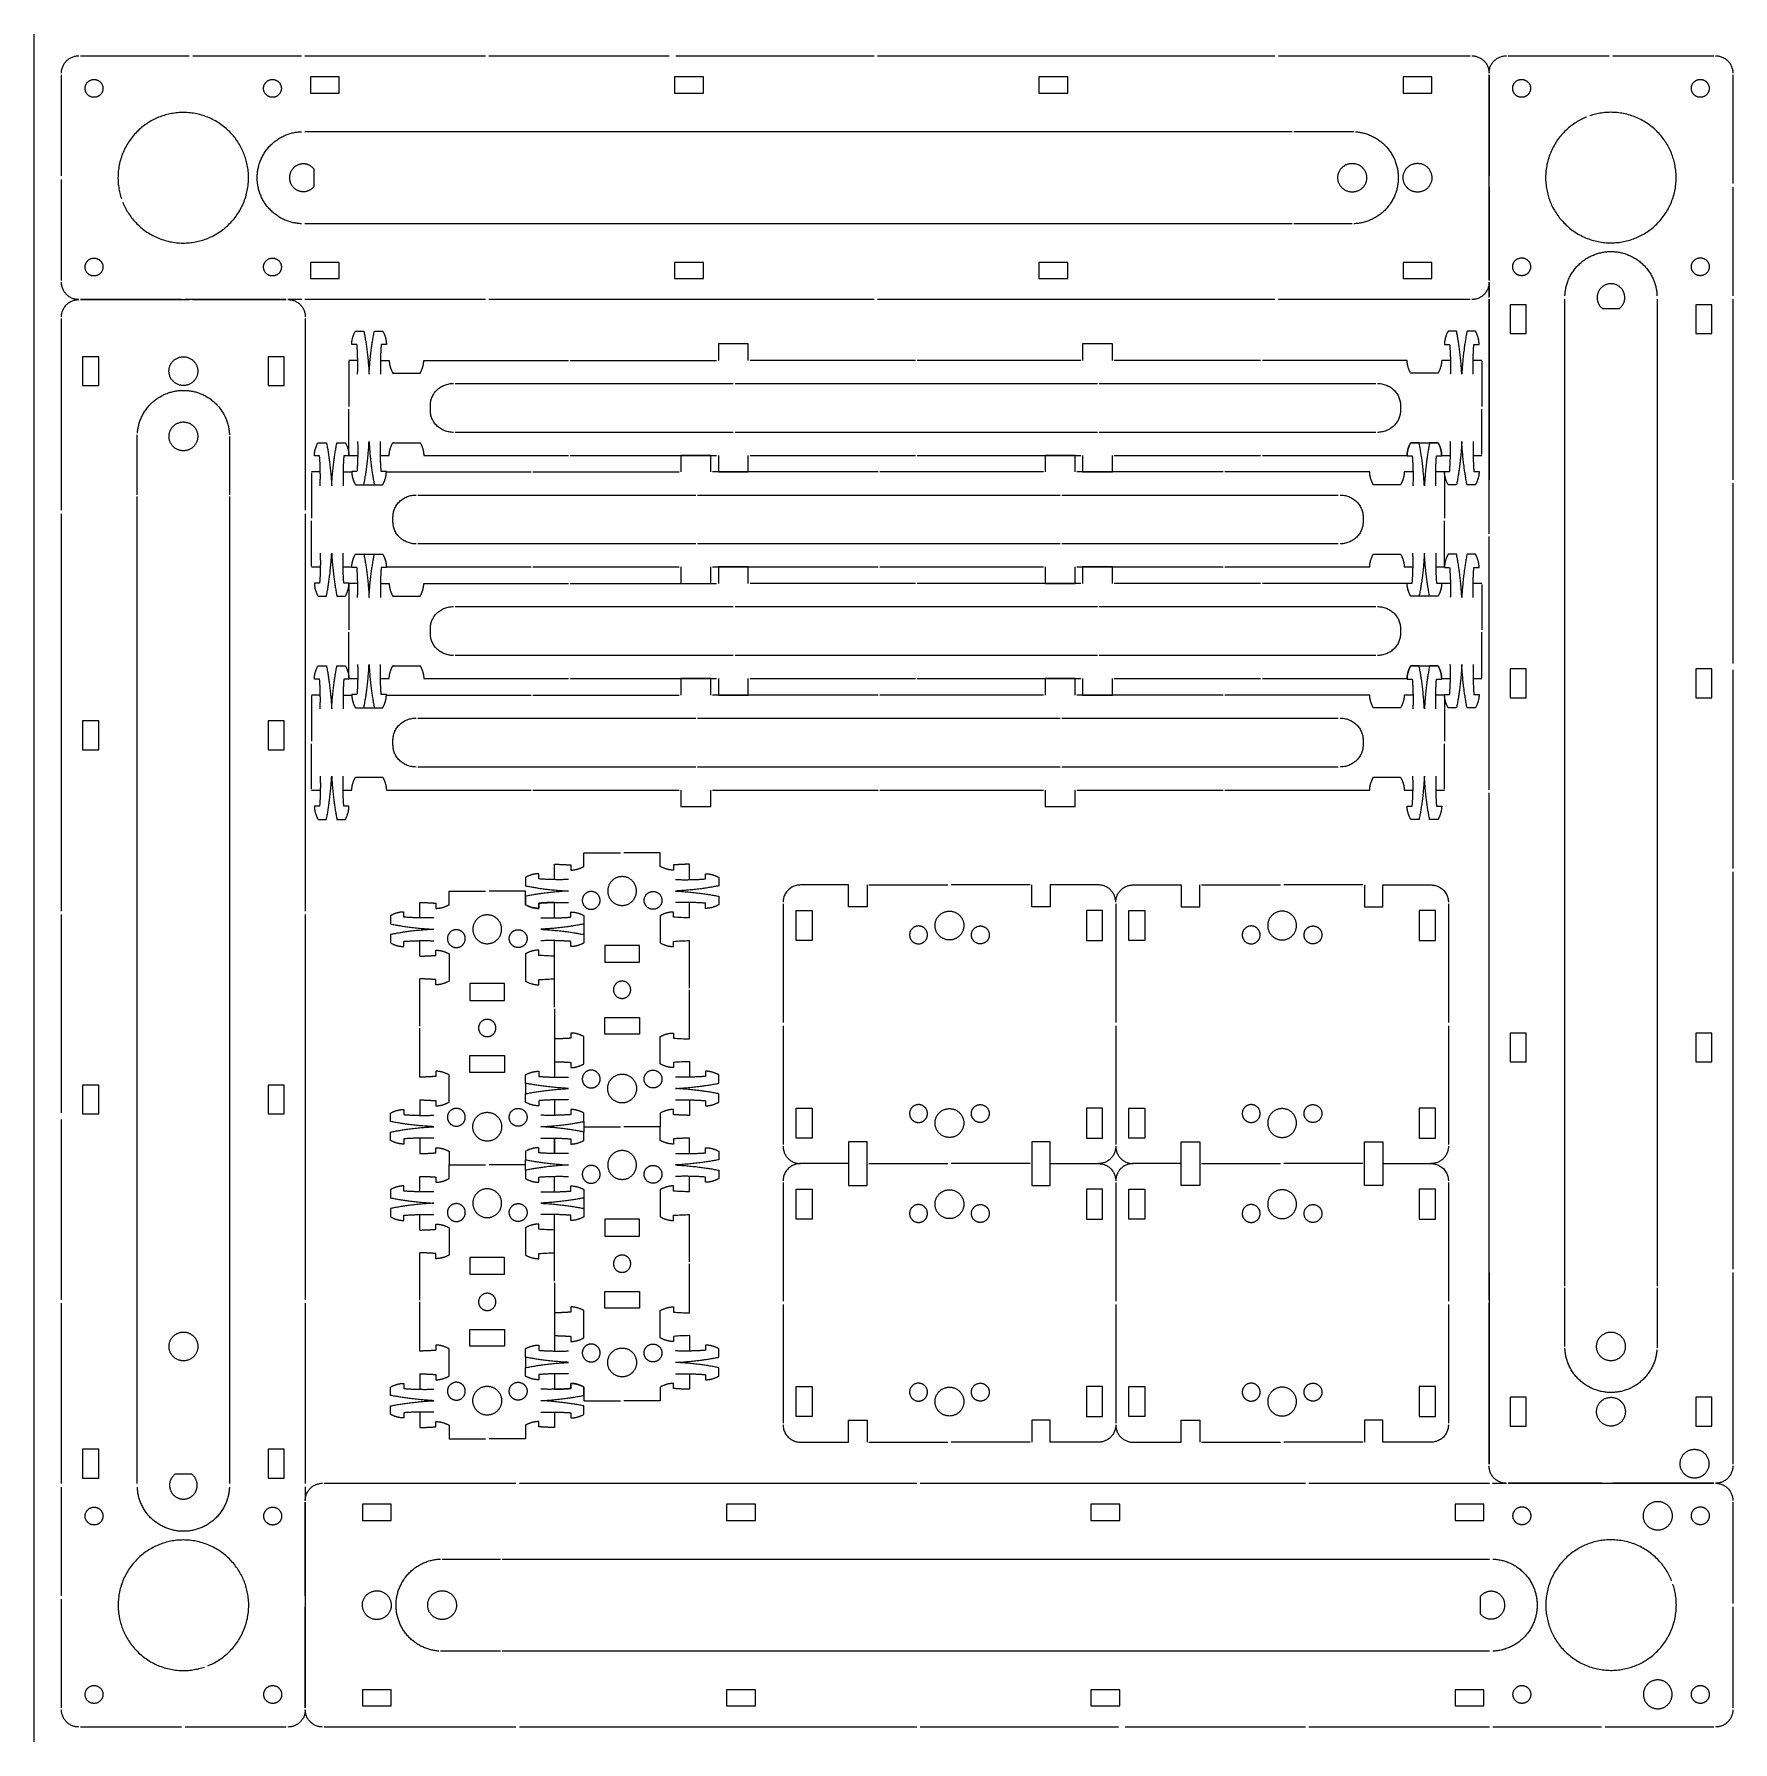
# Model space of a CAD drawing. Header units: millimetres. Extents: x 46 to 341, y 484 to 781.
import ezdxf

# ---------------------------------------------------------------- set-up
doc = ezdxf.new("R2010")
doc.units = ezdxf.units.MM
doc.layers.get('0').update_dxf_attribs({"linetype": 'CONTINUOUS'})

msp = doc.modelspace()

# ---------------------------------------------------------------- linework, layer by layer
for p, q in [((46.26, 484.43), (46.26, 780.76)), ((298.7, 754.83), (298.7, 773.7)), ((298.7, 773.7), (298.7, 756.15)), ((264.81, 763.85), (274.7, 763.85)), ((274.7, 763.85), (275.22, 763.85)), ((298.7, 735.05), (298.7, 737.75)), ((298.7, 737.75), (298.7, 735.3)), ((71.85, 734.7), (54.3, 734.7)), ((54.3, 734.7), (73.17, 734.7)), ((298.7, 694.05), (298.7, 734.75)), ((298.7, 734.75), (298.7, 703.45)), ((170.17, 727.01), (164.97, 727.01)), ((164.97, 727.01), (164.97, 724.16)), ((170.17, 724.16), (170.17, 727.01)), ((233.37, 727.01), (228.17, 727.01)), ((228.17, 727.01), (228.17, 724.16)), ((233.37, 724.16), (233.37, 727.01)), ((102.4, 724.16), (100.88, 724.16)), ((106.35, 724.16), (107.86, 724.16)), ((113.86, 724.16), (138.97, 724.16)), ((139.27, 724.16), (164.67, 724.16)), ((199.17, 724.16), (170.47, 724.16)), ((227.87, 724.16), (199.47, 724.16)), ((259.07, 724.16), (233.67, 724.16)), ((284.48, 724.16), (259.37, 724.16)), ((291.99, 724.16), (290.48, 724.16)), ((297.46, 724.16), (295.94, 724.16)), ((115.01, 715.43), (115.01, 716.38)), ((283.33, 716.38), (283.33, 715.43)), ((64.15, 710.7), (64.15, 711.22)), ((64.15, 700.81), (64.15, 710.7)), ((106.35, 707.66), (107.86, 707.66)), ((113.86, 707.66), (138.97, 707.66)), ((139.27, 707.66), (164.67, 707.66)), ((163.68, 707.66), (158.48, 707.66)), ((158.48, 707.66), (158.48, 704.8)), ((163.68, 704.8), (163.68, 707.66)), ((164.97, 707.66), (164.97, 704.8)), ((170.17, 704.8), (170.17, 707.66)), ((170.47, 707.66), (172.16, 707.66)), ((172.16, 707.66), (177.36, 707.66)), ((177.36, 707.66), (199.17, 707.66)), ((199.47, 707.66), (227.87, 707.66)), ((226.88, 707.66), (221.68, 707.66)), ((221.68, 707.66), (221.68, 704.8)), ((226.88, 704.8), (226.88, 707.66)), ((228.17, 707.66), (228.17, 704.8)), ((233.37, 704.8), (233.37, 707.66)), ((233.67, 707.66), (235.36, 707.66)), ((235.36, 707.66), (240.56, 707.66)), ((240.56, 707.66), (259.07, 707.66)), ((259.37, 707.66), (284.48, 707.66)), ((290.48, 707.66), (291.99, 707.66)), ((295.94, 707.66), (297.46, 707.66)), ((95.91, 704.8), (94.39, 704.8)), ((99.86, 704.8), (101.37, 704.8)), ((107.37, 704.8), (132.48, 704.8)), ((132.78, 704.8), (158.18, 704.8)), ((192.68, 704.8), (163.98, 704.8)), ((164.97, 704.8), (170.17, 704.8)), ((221.38, 704.8), (192.98, 704.8)), ((252.58, 704.8), (227.18, 704.8)), ((228.17, 704.8), (233.37, 704.8)), ((277.99, 704.8), (252.88, 704.8)), ((285.5, 704.8), (283.99, 704.8)), ((290.97, 704.8), (289.45, 704.8)), ((108.52, 696.08), (108.52, 697.02)), ((276.84, 697.02), (276.84, 696.08)), ((298.7, 649.61), (298.7, 693.57)), ((99.86, 688.3), (101.37, 688.3)), ((107.37, 688.3), (132.48, 688.3)), ((132.78, 688.3), (158.18, 688.3)), ((158.48, 688.3), (158.48, 685.44)), ((163.68, 685.44), (163.68, 688.3)), ((163.98, 688.3), (165.67, 688.3)), ((164.97, 688.3), (164.97, 685.44)), ((170.17, 688.3), (164.97, 688.3)), ((165.67, 688.3), (170.87, 688.3)), ((170.17, 685.44), (170.17, 688.3)), ((170.87, 688.3), (192.68, 688.3)), ((192.98, 688.3), (221.38, 688.3)), ((221.68, 688.3), (221.68, 685.44)), ((226.88, 685.44), (226.88, 688.3)), ((227.18, 688.3), (228.87, 688.3)), ((228.17, 688.3), (228.17, 685.44)), ((233.37, 688.3), (228.17, 688.3)), ((228.87, 688.3), (234.07, 688.3)), ((233.37, 685.44), (233.37, 688.3)), ((234.07, 688.3), (252.58, 688.3)), ((252.88, 688.3), (277.99, 688.3)), ((283.99, 688.3), (285.5, 688.3)), ((289.45, 688.3), (290.97, 688.3)), ((102.4, 685.44), (100.88, 685.44)), ((106.35, 685.44), (107.86, 685.44)), ((113.86, 685.44), (138.97, 685.44)), ((139.27, 685.44), (164.67, 685.44)), ((158.48, 685.44), (163.68, 685.44)), ((199.17, 685.44), (170.47, 685.44)), ((227.87, 685.44), (199.47, 685.44)), ((221.68, 685.44), (226.88, 685.44)), ((259.07, 685.44), (233.67, 685.44)), ((284.48, 685.44), (259.37, 685.44)), ((291.99, 685.44), (290.48, 685.44)), ((297.46, 685.44), (295.94, 685.44)), ((115.01, 676.72), (115.01, 677.66)), ((283.33, 677.66), (283.33, 676.72)), ((106.35, 668.94), (107.86, 668.94)), ((113.86, 668.94), (138.97, 668.94)), ((139.27, 668.94), (164.67, 668.94)), ((158.48, 668.94), (158.48, 666.08)), ((163.68, 668.94), (158.48, 668.94)), ((163.68, 666.08), (163.68, 668.94)), ((164.97, 668.94), (164.97, 666.08)), ((170.17, 666.08), (170.17, 668.94)), ((170.47, 668.94), (172.16, 668.94)), ((172.16, 668.94), (177.36, 668.94)), ((177.36, 668.94), (199.17, 668.94)), ((199.47, 668.94), (227.87, 668.94)), ((221.68, 668.94), (221.68, 666.08)), ((226.88, 668.94), (221.68, 668.94)), ((226.88, 666.08), (226.88, 668.94)), ((228.17, 668.94), (228.17, 666.08)), ((233.37, 666.08), (233.37, 668.94)), ((233.67, 668.94), (235.36, 668.94)), ((235.36, 668.94), (240.56, 668.94)), ((240.56, 668.94), (259.07, 668.94)), ((259.37, 668.94), (284.48, 668.94)), ((290.48, 668.94), (291.99, 668.94)), ((295.94, 668.94), (297.46, 668.94)), ((95.91, 666.08), (94.39, 666.08)), ((99.86, 666.08), (101.37, 666.08)), ((107.37, 666.08), (132.48, 666.08)), ((132.78, 666.08), (158.18, 666.08)), ((192.68, 666.08), (163.98, 666.08)), ((164.97, 666.08), (170.17, 666.08)), ((221.38, 666.08), (192.98, 666.08)), ((252.58, 666.08), (227.18, 666.08)), ((228.17, 666.08), (233.37, 666.08)), ((277.99, 666.08), (252.88, 666.08)), ((285.5, 666.08), (283.99, 666.08)), ((290.97, 666.08), (289.45, 666.08)), ((108.52, 657.36), (108.52, 658.31)), ((276.84, 658.31), (276.84, 657.36)), ((99.86, 649.58), (101.37, 649.58)), ((107.37, 649.58), (132.48, 649.58)), ((132.78, 649.58), (158.18, 649.58)), ((158.48, 649.58), (158.48, 646.73)), ((163.68, 646.73), (163.68, 649.58)), ((163.98, 649.58), (165.67, 649.58)), ((165.67, 649.58), (170.87, 649.58)), ((170.87, 649.58), (192.68, 649.58)), ((192.98, 649.58), (221.38, 649.58)), ((221.68, 649.58), (221.68, 646.73)), ((226.88, 646.73), (226.88, 649.58)), ((227.18, 649.58), (228.87, 649.58)), ((228.87, 649.58), (234.07, 649.58)), ((234.07, 649.58), (252.58, 649.58)), ((252.88, 649.58), (277.99, 649.58)), ((283.99, 649.58), (285.5, 649.58)), ((289.45, 649.58), (290.97, 649.58)), ((158.48, 646.73), (163.68, 646.73)), ((221.68, 646.73), (226.88, 646.73)), ((141.65, 636.33), (141.65, 638.7)), ((141.65, 638.7), (147.98, 638.7)), ((154.9, 638.7), (148.58, 638.7)), ((154.9, 636.33), (154.9, 638.7)), ((136.57, 634.04), (136.57, 636.72)), ((139.35, 636.59), (139.35, 635.7)), ((157.2, 636.59), (157.2, 635.7)), ((159.97, 634.04), (159.97, 636.72)), ((118.25, 632.07), (124.58, 632.07)), ((118.25, 629.69), (118.25, 632.07)), ((131.5, 632.07), (125.18, 632.07)), ((131.5, 629.69), (131.5, 632.07)), ((187.57, 629.33), (187.57, 633.12)), ((190.77, 633.12), (190.77, 629.42)), ((191.07, 633.12), (204.77, 633.12)), ((219.07, 633.12), (205.37, 633.12)), ((219.37, 629.42), (219.37, 633.12)), ((230.93, 633.12), (222.57, 633.12)), ((222.57, 633.12), (222.57, 629.33)), ((236.93, 633.12), (245.29, 633.12)), ((245.29, 633.12), (245.29, 629.33)), ((248.49, 629.42), (248.49, 633.12)), ((248.79, 633.12), (262.49, 633.12)), ((276.79, 633.12), (263.09, 633.12)), ((277.09, 633.12), (277.09, 629.42)), ((280.29, 629.33), (280.29, 633.12)), ((113.17, 627.41), (113.17, 630.09)), ((115.95, 629.96), (115.95, 629.06)), ((133.8, 629.96), (133.8, 629.06)), ((136.57, 627.41), (136.57, 630.09)), ((157.2, 627.54), (157.2, 628.43)), ((159.97, 627.41), (159.97, 630.09)), ((176.21, 629.82), (176.21, 609.25)), ((190.77, 629.33), (187.57, 629.33)), ((190.77, 629.42), (190.77, 629.33)), ((219.37, 629.33), (219.37, 629.42)), ((222.57, 629.33), (219.37, 629.33)), ((233.93, 629.82), (233.93, 609.25)), ((245.29, 629.33), (248.49, 629.33)), ((248.49, 629.33), (248.49, 629.42)), ((277.09, 629.42), (277.09, 629.33)), ((277.09, 629.33), (280.29, 629.33)), ((291.65, 629.82), (291.65, 609.25)), ((141.65, 626.35), (141.65, 624.52)), ((154.9, 627.8), (154.9, 623.06)), ((113.17, 620.77), (113.17, 623.46)), ((136.57, 620.65), (136.57, 623.46)), ((157.2, 622.43), (157.2, 623.33)), ((159.97, 623.46), (159.98, 623.46)), ((159.98, 615.23), (159.98, 623.46)), ((115.95, 620.9), (115.95, 621.8)), ((118.25, 621.17), (118.25, 616.43)), ((131.5, 621.17), (131.5, 616.43)), ((133.8, 620.9), (133.8, 621.8)), ((136.57, 611.91), (136.57, 620.65)), ((113.17, 614.02), (113.17, 616.83)), ((115.95, 615.8), (115.95, 616.7)), ((133.8, 615.8), (133.8, 616.7)), ((136.57, 616.83), (136.58, 616.83)), ((113.17, 608.6), (113.17, 614.02)), ((159.98, 606.4), (159.98, 614.93)), ((136.58, 599.77), (136.58, 611.62)), ((113.17, 599.77), (113.17, 608.3)), ((176.21, 608.65), (176.21, 588.07)), ((233.93, 608.65), (233.93, 588.07)), ((291.65, 608.65), (291.65, 588.07)), ((139.35, 607.43), (139.35, 606.53)), ((141.65, 602.06), (141.65, 606.8)), ((154.9, 602.06), (154.9, 606.8)), ((157.2, 607.43), (157.2, 606.53)), ((159.97, 606.4), (159.98, 606.4)), ((139.35, 602.33), (139.35, 601.43)), ((157.2, 602.33), (157.2, 601.43)), ((159.97, 602.46), (159.97, 599.77)), ((115.95, 600.8), (115.95, 599.9)), ((118.25, 595.43), (118.25, 600.17)), ((131.5, 598.71), (131.5, 596.88)), ((113.17, 595.82), (113.17, 593.14)), ((115.95, 595.69), (115.95, 594.8)), ((136.57, 595.82), (136.57, 593.14)), ((159.97, 595.82), (159.97, 593.14)), ((154.9, 593.54), (154.9, 591.17)), ((157.2, 593.27), (157.2, 594.17)), ((141.65, 592.08), (141.65, 590.25)), ((141.65, 591.17), (147.98, 591.17)), ((154.9, 591.17), (148.58, 591.17)), ((154.9, 588.79), (154.9, 591.17)), ((113.17, 589.19), (113.17, 586.51)), ((115.95, 586.64), (115.95, 587.53)), ((118.25, 586.9), (118.25, 584.53)), ((136.57, 589.19), (136.57, 586.51)), ((136.57, 586.51), (136.57, 589.19)), ((157.2, 589.06), (157.2, 588.16)), ((159.97, 586.51), (159.97, 589.19)), ((219.37, 588.56), (219.37, 588.47)), ((222.57, 588.56), (219.37, 588.56)), ((219.37, 588.47), (219.37, 584.77)), ((222.57, 584.77), (222.57, 588.56)), ((245.29, 588.56), (248.49, 588.56)), ((245.29, 584.77), (245.29, 588.56)), ((248.49, 588.56), (248.49, 588.47)), ((248.49, 588.47), (248.49, 584.77)), ((118.25, 584.53), (124.58, 584.53)), ((118.25, 582.16), (118.25, 584.53)), ((131.5, 584.53), (125.18, 584.53)), ((131.5, 583.62), (131.5, 585.45)), ((191.07, 584.77), (204.77, 584.77)), ((219.07, 584.77), (205.37, 584.77)), ((219.37, 584.77), (219.37, 581.07)), ((222.57, 584.77), (230.93, 584.77)), ((222.57, 580.98), (222.57, 584.77)), ((245.29, 584.77), (236.93, 584.77)), ((245.29, 580.98), (245.29, 584.77)), ((248.49, 584.77), (248.49, 581.07)), ((248.79, 584.77), (262.49, 584.77)), ((276.79, 584.77), (263.09, 584.77)), ((113.17, 579.87), (113.17, 582.56)), ((115.95, 582.43), (115.95, 581.53)), ((136.57, 579.87), (136.57, 582.56)), ((157.2, 580), (157.2, 580.9)), ((159.97, 579.87), (159.97, 582.56)), ((176.21, 581.47), (176.21, 560.9)), ((219.37, 581.07), (219.37, 580.98)), ((219.37, 580.98), (222.57, 580.98)), ((233.93, 581.47), (233.93, 560.9)), ((248.49, 580.98), (245.29, 580.98)), ((248.49, 581.07), (248.49, 580.98)), ((291.65, 581.47), (291.65, 560.9)), ((141.65, 578.82), (141.65, 576.98)), ((154.9, 580.27), (154.9, 575.53)), ((113.17, 573.24), (113.17, 575.93)), ((136.57, 573.12), (136.57, 575.93)), ((157.2, 574.9), (157.2, 575.8)), ((159.97, 575.93), (159.98, 575.93)), ((159.98, 567.7), (159.98, 575.93)), ((115.95, 573.37), (115.95, 574.27)), ((118.25, 573.64), (118.25, 568.9)), ((131.5, 573.64), (131.5, 568.9)), ((133.8, 573.37), (133.8, 574.27)), ((136.57, 564.38), (136.57, 573.12)), ((113.17, 566.49), (113.17, 569.29)), ((115.95, 568.27), (115.95, 569.16)), ((133.8, 568.27), (133.8, 569.16)), ((136.57, 569.29), (136.58, 569.29)), ((113.17, 561.06), (113.17, 566.49)), ((159.98, 558.87), (159.98, 567.4)), ((136.58, 552.24), (136.58, 564.08)), ((298.7, 565.86), (298.7, 532.6)), ((327.85, 563.19), (327.85, 553.3)), ((113.17, 552.24), (113.17, 560.77)), ((176.21, 560.3), (176.21, 539.73)), ((233.93, 560.3), (233.93, 539.73)), ((291.65, 560.3), (291.65, 539.73)), ((298.7, 532.6), (298.7, 560.55)), ((139.35, 559.9), (139.35, 559)), ((141.65, 554.53), (141.65, 559.27)), ((154.9, 554.53), (154.9, 559.27)), ((157.2, 559.9), (157.2, 559)), ((159.97, 558.87), (159.98, 558.87)), ((139.35, 554.79), (139.35, 553.9)), ((157.2, 554.79), (157.2, 553.9)), ((159.97, 554.92), (159.97, 552.24)), ((115.95, 553.27), (115.95, 552.37)), ((118.25, 547.89), (118.25, 552.64)), ((327.85, 553.3), (327.85, 552.78)), ((113.17, 548.29), (113.17, 545.61)), ((131.5, 551.18), (131.5, 549.35)), ((136.57, 548.29), (136.57, 545.61)), ((159.97, 548.29), (159.97, 545.61)), ((115.95, 548.16), (115.95, 547.26)), ((139.35, 545.74), (139.35, 546.63)), ((141.65, 546), (141.65, 543.63)), ((154.9, 546), (154.9, 543.63)), ((157.2, 545.74), (157.2, 546.63)), ((141.65, 543.63), (147.98, 543.63)), ((154.9, 543.63), (148.58, 543.63)), ((113.17, 541.66), (113.17, 538.97)), ((115.95, 539.1), (115.95, 540)), ((118.25, 539.37), (118.25, 537)), ((131.5, 539.37), (131.5, 537)), ((133.8, 539.1), (133.8, 540)), ((136.57, 541.66), (136.57, 538.97)), ((187.57, 536.43), (187.57, 540.22)), ((187.57, 540.22), (190.77, 540.22)), ((222.57, 540.22), (219.37, 540.22)), ((219.37, 540.22), (219.37, 540.13)), ((219.37, 540.13), (219.37, 536.43)), ((222.57, 536.43), (222.57, 540.22)), ((245.29, 536.43), (245.29, 540.22)), ((245.29, 540.22), (248.49, 540.22)), ((248.49, 540.22), (248.49, 540.13)), ((248.49, 540.13), (248.49, 536.43)), ((280.29, 540.22), (277.09, 540.22)), ((280.29, 536.43), (280.29, 540.22)), ((118.25, 537), (124.58, 537)), ((131.5, 537), (125.18, 537)), ((191.07, 536.43), (204.77, 536.43)), ((219.07, 536.43), (205.37, 536.43)), ((230.93, 536.43), (222.57, 536.43)), ((236.93, 536.43), (245.29, 536.43)), ((248.79, 536.43), (262.49, 536.43)), ((276.79, 536.43), (263.09, 536.43)), ((318.83, 529.3), (337.7, 529.3)), ((337.7, 529.3), (320.15, 529.3)), ((93.3, 509.17), (93.3, 490.3)), ((93.3, 490.3), (93.3, 507.85)), ((117.3, 500.15), (116.78, 500.15)), ((127.19, 500.15), (117.3, 500.15))]:
    msp.add_line(p, q)
for points in [[(94.19, 773.35), (94.19, 770.55), (99.19, 770.55), (99.19, 773.35)], [(162.39, 773.35), (157.39, 773.35), (157.39, 770.55), (162.39, 770.55)], [(225.59, 770.55), (225.59, 773.35), (220.59, 773.35), (220.59, 770.55)], [(283.78, 770.55), (288.78, 770.55), (288.78, 773.35), (283.78, 773.35)], [(99.19, 741.15), (94.19, 741.15), (94.19, 738.35), (99.19, 738.35)], [(157.39, 741.15), (157.39, 738.35), (162.39, 738.35), (162.39, 741.15)], [(220.59, 741.15), (220.59, 738.35), (225.59, 738.35), (225.59, 741.15)], [(283.78, 741.15), (283.78, 738.35), (288.78, 738.35), (288.78, 741.15)], [(302.35, 733.81), (302.35, 728.81), (305.15, 728.81), (305.15, 733.81)], [(337.35, 733.81), (334.55, 733.81), (334.55, 728.81), (337.35, 728.81)], [(54.65, 724.78), (54.65, 719.78), (57.45, 719.78), (57.45, 724.78)], [(89.65, 719.78), (89.65, 724.78), (86.85, 724.78), (86.85, 719.78)], [(302.35, 670.61), (302.35, 665.61), (305.15, 665.61), (305.15, 670.61)], [(334.55, 665.61), (337.35, 665.61), (337.35, 670.61), (334.55, 670.61)], [(57.45, 656.59), (57.45, 661.59), (54.65, 661.59), (54.65, 656.59)], [(86.85, 661.59), (86.85, 656.59), (89.65, 656.59), (89.65, 661.59)], [(178.48, 628.68), (181.28, 628.68), (181.28, 623.48), (178.48, 623.48)], [(228.85, 628.68), (228.85, 623.48), (231.65, 623.48), (231.65, 628.68)], [(239, 623.48), (236.2, 623.48), (236.2, 628.68), (239, 628.68)], [(289.38, 623.48), (289.38, 628.68), (286.58, 628.68), (286.58, 623.48)], [(151.27, 619.73), (151.27, 620.31), (151.27, 622.63), (145.27, 622.63), (145.27, 620.31), (145.27, 619.73)], [(121.87, 613.68), (121.87, 613.1), (127.87, 613.1), (127.87, 613.68), (127.87, 616), (121.87, 616)], [(151.27, 607.23), (145.27, 607.23), (145.27, 609.55), (145.27, 610.13), (151.27, 610.13), (151.27, 609.55)], [(302.35, 602.41), (305.15, 602.41), (305.15, 607.41), (302.35, 607.41)], [(334.55, 607.41), (334.55, 602.41), (337.35, 602.41), (337.35, 607.41)], [(127.87, 600.6), (121.87, 600.6), (121.87, 602.92), (121.87, 603.5), (127.87, 603.5), (127.87, 602.92)], [(54.65, 598.39), (54.65, 593.39), (57.45, 593.39), (57.45, 598.39)], [(89.65, 598.39), (86.85, 598.39), (86.85, 593.39), (89.65, 593.39)], [(181.28, 589.21), (178.48, 589.21), (178.48, 594.41), (181.28, 594.41)], [(231.65, 589.21), (231.65, 594.41), (228.85, 594.41), (228.85, 589.21)], [(239, 589.21), (236.2, 589.21), (236.2, 594.41), (239, 594.41)], [(286.58, 589.21), (289.38, 589.21), (289.38, 594.41), (286.58, 594.41)], [(187.57, 580.98), (190.77, 580.98), (190.77, 581.07), (190.77, 584.77), (190.77, 588.47), (190.77, 588.56), (187.57, 588.56), (187.57, 584.77)], [(280.29, 580.98), (277.09, 580.98), (277.09, 581.07), (277.09, 584.77), (277.09, 588.47), (277.09, 588.56), (280.29, 588.56), (280.29, 584.77)], [(178.48, 575.13), (178.48, 580.34), (181.28, 580.34), (181.28, 575.13)], [(231.65, 575.13), (231.65, 580.34), (228.85, 580.34), (228.85, 575.13)], [(239, 575.13), (236.2, 575.13), (236.2, 580.34), (239, 580.34)], [(289.38, 575.13), (289.38, 580.34), (286.58, 580.34), (286.58, 575.13)], [(145.27, 572.78), (145.27, 572.2), (151.27, 572.2), (151.27, 572.78), (151.27, 575.1), (145.27, 575.1)], [(121.87, 566.15), (121.87, 565.57), (127.87, 565.57), (127.87, 566.15), (127.87, 568.47), (121.87, 568.47)], [(151.27, 562.02), (151.27, 559.7), (145.27, 559.7), (145.27, 562.02), (145.27, 562.6), (151.27, 562.6)], [(127.87, 555.39), (127.87, 553.07), (121.87, 553.07), (121.87, 555.39), (121.87, 555.97), (127.87, 555.97)], [(181.28, 546.07), (181.28, 540.86), (178.48, 540.86), (178.48, 546.07)], [(231.65, 540.86), (231.65, 546.07), (228.85, 546.07), (228.85, 540.86)], [(236.2, 546.07), (239, 546.07), (239, 540.86), (236.2, 540.86)], [(286.58, 540.86), (289.38, 540.86), (289.38, 546.07), (286.58, 546.07)], [(305.15, 539.22), (305.15, 544.22), (302.35, 544.22), (302.35, 539.22)], [(337.35, 544.22), (334.55, 544.22), (334.55, 539.22), (337.35, 539.22)], [(54.65, 535.19), (54.65, 530.19), (57.45, 530.19), (57.45, 535.19)], [(89.65, 530.19), (89.65, 535.19), (86.85, 535.19), (86.85, 530.19)], [(108.22, 525.65), (103.22, 525.65), (103.22, 522.85), (108.22, 522.85)], [(166.41, 522.85), (171.41, 522.85), (171.41, 525.65), (166.41, 525.65)], [(229.61, 525.65), (229.61, 522.85), (234.61, 522.85), (234.61, 525.65)], [(292.81, 525.65), (292.81, 522.85), (297.81, 522.85), (297.81, 525.65)], [(103.22, 493.45), (103.22, 490.65), (108.22, 490.65), (108.22, 493.45)], [(166.41, 490.65), (171.41, 490.65), (171.41, 493.45), (166.41, 493.45)], [(234.61, 490.65), (234.61, 493.45), (229.61, 493.45), (229.61, 490.65)], [(292.81, 490.65), (297.81, 490.65), (297.81, 493.45), (292.81, 493.45)]]:
    msp.add_lwpolyline(points, close=True)
at = {"extrusion": (0, 0, -1)}
for centre, radius, start, end in [((-160.65, 671.89), 44.48, 270.8728, 274.4548), ((-160.73, 577.4), 46.07, 85.6067, 89.0656), ((-137.25, 665.25), 44.48, 270.8728, 274.4548), ((-137.33, 570.76), 46.07, 85.6067, 89.0656), ((-160.65, 624.35), 44.48, 270.8728, 274.4548), ((-160.73, 529.86), 46.07, 85.6067, 89.0656), ((-137.25, 617.72), 44.48, 270.8728, 274.4548), ((-137.33, 523.23), 46.07, 85.6067, 89.0656)]:
    msp.add_arc(centre, radius, start, end, dxfattribs=at)
for centre, radius, start, end in [((160.73, 652.47), 46.07, 265.6067, 269.0656), ((160.65, 557.98), 44.48, 90.8728, 94.4548), ((160.73, 604.93), 46.07, 265.6067, 269.0656), ((160.65, 510.44), 44.48, 90.8728, 94.4548)]:
    msp.add_arc(centre, radius, start, end)
for points, weights in [([(51, 774), (51, 777), (54, 777)], [1, 0.707106781187, 1]), ([(295.7, 777), (298.7, 777), (298.7, 774)], [1, 0.707106781187, 1]), ([(298.7, 774), (298.7, 777), (301.7, 777)], [1, 0.707106781187, 1]), ([(338, 777), (341, 777), (341, 774)], [1, 0.707106781187, 1]), ([(54, 734.7), (51, 734.7), (51, 737.7)], [1, 0.707106781187, 1]), ([(298.7, 737.63), (298.63, 734.7), (295.7, 734.7)], [0.990991185643, 0.711682678008, 1]), ([(51, 731.7), (51, 734.7), (54, 734.7)], [1, 0.707106781187, 1]), ([(90.37, 734.7), (93.3, 734.63), (93.3, 731.7)], [0.990991185643, 0.711682678008, 1]), ([(115.01, 716.38), (115.01, 720.15), (119.01, 720.15)], [1, 0.707106781187, 1]), ([(279.33, 720.15), (283.33, 720.15), (283.33, 716.38)], [1, 0.707106781187, 1]), ([(119.01, 711.66), (115.01, 711.66), (115.01, 715.43)], [1, 0.707106781187, 1]), ([(283.33, 715.43), (283.33, 711.66), (279.33, 711.66)], [1, 0.707106781187, 1]), ([(108.52, 697.02), (108.52, 700.79), (112.52, 700.79)], [1, 0.707106781187, 1]), ([(272.84, 700.79), (276.84, 700.79), (276.84, 697.02)], [1, 0.707106781187, 1]), ([(112.52, 692.31), (108.52, 692.31), (108.52, 696.08)], [1, 0.707106781187, 1]), ([(276.84, 696.08), (276.84, 692.31), (272.84, 692.31)], [1, 0.707106781187, 1]), ([(115.01, 677.66), (115.01, 681.43), (119.01, 681.43)], [1, 0.707106781187, 1]), ([(279.33, 681.43), (283.33, 681.43), (283.33, 677.66)], [1, 0.707106781187, 1]), ([(119.01, 672.95), (115.01, 672.95), (115.01, 676.72)], [1, 0.707106781187, 1]), ([(283.33, 676.72), (283.33, 672.95), (279.33, 672.95)], [1, 0.707106781187, 1]), ([(108.52, 658.31), (108.52, 662.08), (112.52, 662.08)], [1, 0.707106781187, 1]), ([(272.84, 662.08), (276.84, 662.08), (276.84, 658.31)], [1, 0.707106781187, 1]), ([(112.52, 653.59), (108.52, 653.59), (108.52, 657.36)], [1, 0.707106781187, 1]), ([(276.84, 657.36), (276.84, 653.59), (272.84, 653.59)], [1, 0.707106781187, 1]), ([(233.93, 630.12), (233.93, 633.12), (230.93, 633.12)], [1, 0.707106781187, 1]), ([(233.93, 630.12), (233.93, 633.12), (236.93, 633.12)], [1, 0.707106781187, 1]), ([(176.21, 587.77), (176.21, 584.77), (179.21, 584.77)], [1, 0.707106781187, 1]), ([(233.93, 587.77), (233.93, 584.77), (230.93, 584.77)], [1, 0.707106781187, 1]), ([(233.93, 587.77), (233.93, 584.77), (236.93, 584.77)], [1, 0.707106781187, 1]), ([(291.65, 587.77), (291.65, 584.77), (288.65, 584.77)], [1, 0.707106781187, 1]), ([(230.93, 584.77), (233.93, 584.77), (233.93, 581.77)], [1, 0.707106781187, 1]), ([(236.93, 584.77), (233.93, 584.77), (233.93, 581.77)], [1, 0.707106781187, 1]), ([(233.93, 539.43), (233.93, 536.43), (230.93, 536.43)], [1, 0.707106781187, 1]), ([(233.93, 539.43), (233.93, 536.43), (236.93, 536.43)], [1, 0.707106781187, 1]), ([(301.63, 529.3), (298.7, 529.37), (298.7, 532.3)], [0.990991185643, 0.711682678008, 1]), ([(341, 532.3), (341, 529.3), (338, 529.3)], [1, 0.707106781187, 1]), ([(93.3, 526.37), (93.37, 529.3), (96.3, 529.3)], [0.990991185643, 0.711682678008, 1]), ([(338, 529.3), (341, 529.3), (341, 526.3)], [1, 0.707106781187, 1]), ([(54, 487), (51, 487), (51, 490)], [1, 0.707106781187, 1]), ([(93.3, 490), (93.3, 487), (90.3, 487)], [1, 0.707106781187, 1]), ([(96.3, 487), (93.3, 487), (93.3, 490)], [1, 0.707106781187, 1]), ([(341, 490), (341, 487), (338, 487)], [1, 0.707106781187, 1])]:
    msp.add_rational_spline(points, weights, degree=2)
for points in [[(54.3, 777), (63.73, 777), (73.17, 777)], [(73.77, 777), (83.21, 777), (92.65, 777)], [(93.25, 777), (108.9, 777), (124.55, 777)], [(125.15, 777), (140.8, 777), (156.45, 777)], [(157.57, 777), (174.78, 777), (192, 777)], [(192.6, 777), (227.07, 777), (261.54, 777)], [(262.14, 777), (278.77, 777), (295.4, 777)], [(302, 777), (310.78, 777), (319.55, 777)], [(320.15, 777), (328.93, 777), (337.7, 777)], [(51, 756.15), (51, 764.93), (51, 773.7)], [(341, 773.7), (341, 764.27), (341, 754.83)], [(93.25, 763.85), (178.88, 763.85), (264.51, 763.85)], [(94.85, 754.38), (94.85, 755.85), (94.85, 757.32)], [(51, 738), (51, 746.78), (51, 755.55)], [(298.7, 738.05), (298.7, 746.8), (298.7, 755.55)], [(298.7, 754.23), (298.7, 746.11), (298.7, 738)], [(341, 754.23), (341, 744.79), (341, 735.35)], [(264.51, 747.85), (178.88, 747.85), (93.25, 747.85)], [(274.96, 747.85), (269.89, 747.85), (264.81, 747.85)], [(89.95, 734.7), (81.2, 734.7), (72.45, 734.7)], [(73.77, 734.7), (81.89, 734.7), (90, 734.7)], [(92.7, 734.7), (91.48, 734.7), (90.25, 734.7)], [(124.55, 734.7), (108.9, 734.7), (93.25, 734.7)], [(192, 734.7), (158.57, 734.7), (125.15, 734.7)], [(261.54, 734.7), (227.07, 734.7), (192.6, 734.7)], [(295.4, 734.7), (278.77, 734.7), (262.14, 734.7)], [(311.85, 563.49), (311.85, 649.12), (311.85, 734.75)], [(318.38, 733.15), (319.85, 733.15), (321.32, 733.15)], [(327.85, 734.75), (327.85, 649.12), (327.85, 563.49)], [(341, 734.75), (341, 719.1), (341, 703.45)], [(51, 698.14), (51, 714.77), (51, 731.4)], [(93.3, 731.4), (93.3, 714.77), (93.3, 698.14)], [(101.37, 726.93), (101.37, 728.08), (102, 729.23)], [(102, 729.23), (102.42, 729.23), (103.46, 729.23)], [(103.46, 729.23), (104.14, 725.85), (104.37, 721.74)], [(104.37, 721.74), (104.6, 725.85), (105.29, 729.23)], [(105.29, 729.23), (106.33, 729.23), (106.74, 729.23)], [(106.74, 729.23), (107.37, 728.08), (107.37, 726.93)], [(291.6, 729.23), (290.97, 728.08), (290.97, 726.93)], [(293.05, 729.23), (292.01, 729.23), (291.6, 729.23)], [(293.97, 721.74), (293.74, 725.85), (293.05, 729.23)], [(294.88, 729.23), (294.2, 725.85), (293.97, 721.74)], [(296.34, 729.23), (295.92, 729.23), (294.88, 729.23)], [(296.97, 726.93), (296.97, 728.08), (296.34, 729.23)], [(102.27, 726.93), (101.67, 726.93), (101.37, 726.93)], [(102.38, 721.74), (102.46, 724.5), (102.27, 726.93)], [(106.48, 726.93), (106.28, 724.5), (106.36, 721.74)], [(107.37, 726.93), (107.07, 726.93), (106.48, 726.93)], [(290.97, 726.93), (291.27, 726.93), (291.86, 726.93)], [(291.86, 726.93), (292.06, 724.5), (291.98, 721.74)], [(295.96, 721.74), (295.88, 724.5), (296.07, 726.93)], [(296.07, 726.93), (296.67, 726.93), (296.97, 726.93)], [(100.88, 724.01), (100.88, 720.07), (100.88, 716.13)], [(107.86, 724.16), (107.88, 723.05), (108.49, 721.94)], [(113.23, 721.94), (113.84, 723.05), (113.86, 724.16)], [(285.11, 721.94), (284.5, 723.05), (284.48, 724.16)], [(290.48, 724.16), (290.46, 723.05), (289.85, 721.94)], [(297.46, 724.01), (297.46, 720.07), (297.46, 716.13)], [(108.49, 721.94), (108.91, 721.94), (113.23, 721.94)], [(119.31, 720.15), (143.44, 720.15), (167.57, 720.15)], [(167.87, 720.15), (199.32, 720.15), (230.77, 720.15)], [(231.07, 720.15), (255.05, 720.15), (279.03, 720.15)], [(289.85, 721.94), (289.43, 721.94), (285.11, 721.94)], [(100.88, 707.81), (100.88, 711.75), (100.88, 715.68)], [(297.46, 707.81), (297.46, 711.75), (297.46, 715.68)], [(167.57, 711.66), (143.44, 711.66), (119.31, 711.66)], [(230.77, 711.66), (199.32, 711.66), (167.87, 711.66)], [(279.03, 711.66), (255.05, 711.66), (231.07, 711.66)], [(80.15, 710.96), (80.15, 705.89), (80.15, 700.81)], [(94.88, 707.58), (94.88, 708.73), (95.51, 709.87)], [(95.51, 709.87), (95.93, 709.87), (96.97, 709.87)], [(96.97, 709.87), (97.65, 706.49), (97.88, 702.38)], [(97.88, 702.38), (98.11, 706.49), (98.8, 709.87)], [(98.8, 709.87), (99.84, 709.87), (100.25, 709.87)], [(100.25, 709.87), (100.88, 708.73), (100.88, 707.58)], [(102.38, 710.07), (102.46, 707.31), (102.27, 704.88)], [(103.46, 702.58), (104.14, 705.96), (104.37, 710.07)], [(104.37, 710.07), (104.6, 705.96), (105.29, 702.58)], [(106.48, 704.88), (106.28, 707.31), (106.36, 710.07)], [(107.86, 707.66), (107.88, 708.77), (108.49, 709.87)], [(108.49, 709.87), (108.91, 709.87), (113.23, 709.87)], [(113.23, 709.87), (113.84, 708.77), (113.86, 707.66)], [(285.11, 709.87), (284.48, 708.73), (284.48, 707.58)], [(284.48, 707.66), (284.5, 708.77), (285.11, 709.87)], [(286.56, 709.87), (285.52, 709.87), (285.11, 709.87)], [(285.11, 709.87), (289.43, 709.87), (289.85, 709.87)], [(287.48, 702.38), (287.25, 706.49), (286.56, 709.87)], [(288.39, 709.87), (287.71, 706.49), (287.48, 702.38)], [(289.85, 709.87), (289.43, 709.87), (288.39, 709.87)], [(290.48, 707.58), (290.48, 708.73), (289.85, 709.87)], [(289.85, 709.87), (290.46, 708.77), (290.48, 707.66)], [(291.86, 704.88), (292.06, 707.31), (291.98, 710.07)], [(293.97, 710.07), (293.74, 705.96), (293.05, 702.58)], [(294.88, 702.58), (294.2, 705.96), (293.97, 710.07)], [(295.96, 710.07), (295.88, 707.31), (296.07, 704.88)], [(95.78, 707.58), (95.18, 707.58), (94.88, 707.58)], [(95.89, 702.38), (95.97, 705.15), (95.78, 707.58)], [(99.99, 707.58), (99.79, 705.15), (99.87, 702.38)], [(100.88, 707.58), (100.58, 707.58), (99.99, 707.58)], [(100.88, 707.66), (101.74, 707.66), (102.35, 707.66)], [(284.48, 707.58), (284.78, 707.58), (285.37, 707.58)], [(285.37, 707.58), (285.57, 705.15), (285.49, 702.38)], [(289.47, 702.38), (289.39, 705.15), (289.58, 707.58)], [(289.58, 707.58), (290.18, 707.58), (290.48, 707.58)], [(94.39, 704.65), (94.39, 700.71), (94.39, 696.77)], [(102.27, 704.88), (101.67, 704.88), (101.37, 704.88)], [(101.37, 704.88), (101.37, 703.73), (102, 702.58)], [(101.37, 704.8), (101.39, 703.69), (102, 702.58)], [(102, 702.58), (102.42, 702.58), (106.74, 702.58)], [(102, 702.58), (102.42, 702.58), (103.46, 702.58)], [(105.29, 702.58), (106.33, 702.58), (106.74, 702.58)], [(107.37, 704.88), (107.07, 704.88), (106.48, 704.88)], [(106.74, 702.58), (107.37, 703.73), (107.37, 704.88)], [(106.74, 702.58), (107.35, 703.69), (107.37, 704.8)], [(278.62, 702.58), (278.01, 703.69), (277.99, 704.8)], [(283.36, 702.58), (282.94, 702.58), (278.62, 702.58)], [(283.99, 704.8), (283.97, 703.69), (283.36, 702.58)], [(291.6, 702.58), (290.97, 703.73), (290.97, 704.88)], [(290.97, 704.88), (291.27, 704.88), (291.86, 704.88)], [(290.97, 704.65), (290.97, 700.71), (290.97, 696.77)], [(293.05, 702.58), (292.01, 702.58), (291.6, 702.58)], [(296.34, 702.58), (295.92, 702.58), (294.88, 702.58)], [(296.07, 704.88), (296.67, 704.88), (296.97, 704.88)], [(296.97, 704.88), (296.97, 703.73), (296.34, 702.58)], [(341, 702.85), (341, 687.2), (341, 671.55)], [(64.15, 529.25), (64.15, 614.88), (64.15, 700.51)], [(80.15, 700.51), (80.15, 614.88), (80.15, 529.25)], [(112.82, 700.79), (136.95, 700.79), (161.08, 700.79)], [(161.38, 700.79), (192.83, 700.79), (224.28, 700.79)], [(224.58, 700.79), (248.56, 700.79), (272.54, 700.79)], [(51, 628.6), (51, 663.07), (51, 697.54)], [(93.3, 697.54), (93.3, 663.07), (93.3, 628.6)], [(94.39, 688.45), (94.39, 692.39), (94.39, 696.33)], [(290.97, 688.45), (290.97, 692.39), (290.97, 696.33)], [(95.89, 690.72), (95.97, 687.95), (95.78, 685.52)], [(96.97, 683.22), (97.65, 686.61), (97.88, 690.72)], [(97.88, 690.72), (98.11, 686.61), (98.8, 683.22)], [(99.99, 685.52), (99.79, 687.95), (99.87, 690.72)], [(101.37, 688.3), (101.39, 689.41), (102, 690.52)], [(101.37, 688.22), (101.37, 689.37), (102, 690.52)], [(102, 690.52), (102.42, 690.52), (106.74, 690.52)], [(102, 690.52), (102.42, 690.52), (103.46, 690.52)], [(103.46, 690.52), (104.14, 687.14), (104.37, 683.02)], [(104.37, 683.02), (104.6, 687.14), (105.29, 690.52)], [(105.29, 690.52), (106.33, 690.52), (106.74, 690.52)], [(106.74, 690.52), (107.35, 689.41), (107.37, 688.3)], [(106.74, 690.52), (107.37, 689.37), (107.37, 688.22)], [(161.08, 692.31), (136.95, 692.31), (112.82, 692.31)], [(224.28, 692.31), (192.83, 692.31), (161.38, 692.31)], [(272.54, 692.31), (248.56, 692.31), (224.58, 692.31)], [(277.99, 688.3), (278.01, 689.41), (278.62, 690.52)], [(278.62, 690.52), (282.94, 690.52), (283.36, 690.52)], [(283.36, 690.52), (283.97, 689.41), (283.99, 688.3)], [(285.37, 685.52), (285.57, 687.95), (285.49, 690.72)], [(287.48, 690.72), (287.25, 686.61), (286.56, 683.22)], [(288.39, 683.22), (287.71, 686.61), (287.48, 690.72)], [(289.47, 690.72), (289.39, 687.95), (289.58, 685.52)], [(291.6, 690.52), (290.97, 689.37), (290.97, 688.22)], [(293.05, 690.52), (292.01, 690.52), (291.6, 690.52)], [(293.97, 683.02), (293.74, 687.14), (293.05, 690.52)], [(294.88, 690.52), (294.2, 687.14), (293.97, 683.02)], [(296.34, 690.52), (295.92, 690.52), (294.88, 690.52)], [(296.97, 688.22), (296.97, 689.37), (296.34, 690.52)], [(94.39, 688.3), (95.25, 688.3), (95.86, 688.3)], [(102.27, 688.22), (101.67, 688.22), (101.37, 688.22)], [(102.38, 683.02), (102.46, 685.79), (102.27, 688.22)], [(106.48, 688.22), (106.28, 685.79), (106.36, 683.02)], [(107.37, 688.22), (107.07, 688.22), (106.48, 688.22)], [(290.97, 688.22), (291.27, 688.22), (291.86, 688.22)], [(291.86, 688.22), (292.06, 685.79), (291.98, 683.02)], [(295.96, 683.02), (295.88, 685.79), (296.07, 688.22)], [(296.07, 688.22), (296.67, 688.22), (296.97, 688.22)], [(95.78, 685.52), (95.18, 685.52), (94.88, 685.52)], [(94.88, 685.52), (94.88, 684.37), (95.51, 683.22)], [(100.88, 685.52), (100.58, 685.52), (99.99, 685.52)], [(100.25, 683.22), (100.88, 684.37), (100.88, 685.52)], [(100.88, 685.29), (100.88, 681.35), (100.88, 677.41)], [(107.86, 685.44), (107.88, 684.33), (108.49, 683.22)], [(113.23, 683.22), (113.84, 684.33), (113.86, 685.44)], [(285.11, 683.22), (284.48, 684.37), (284.48, 685.52)], [(284.48, 685.52), (284.78, 685.52), (285.37, 685.52)], [(285.11, 683.22), (284.5, 684.33), (284.48, 685.44)], [(289.58, 685.52), (290.18, 685.52), (290.48, 685.52)], [(290.48, 685.52), (290.48, 684.37), (289.85, 683.22)], [(290.48, 685.44), (290.46, 684.33), (289.85, 683.22)], [(297.46, 685.29), (297.46, 681.35), (297.46, 677.41)], [(95.51, 683.22), (95.93, 683.22), (96.97, 683.22)], [(98.8, 683.22), (99.84, 683.22), (100.25, 683.22)], [(108.49, 683.22), (108.91, 683.22), (113.23, 683.22)], [(286.56, 683.22), (285.52, 683.22), (285.11, 683.22)], [(289.85, 683.22), (289.43, 683.22), (285.11, 683.22)], [(289.85, 683.22), (289.43, 683.22), (288.39, 683.22)], [(119.31, 681.43), (143.44, 681.43), (167.57, 681.43)], [(167.87, 681.43), (199.32, 681.43), (230.77, 681.43)], [(231.07, 681.43), (255.05, 681.43), (279.03, 681.43)], [(100.88, 669.09), (100.88, 673.03), (100.88, 676.97)], [(297.46, 669.09), (297.46, 673.03), (297.46, 676.97)], [(167.57, 672.95), (143.44, 672.95), (119.31, 672.95)], [(230.77, 672.95), (199.32, 672.95), (167.87, 672.95)], [(279.03, 672.95), (255.05, 672.95), (231.07, 672.95)], [(94.88, 668.86), (94.88, 670.01), (95.51, 671.16)], [(95.51, 671.16), (95.93, 671.16), (96.97, 671.16)], [(96.97, 671.16), (97.65, 667.78), (97.88, 663.67)], [(97.88, 663.67), (98.11, 667.78), (98.8, 671.16)], [(98.8, 671.16), (99.84, 671.16), (100.25, 671.16)], [(100.25, 671.16), (100.88, 670.01), (100.88, 668.86)], [(102.38, 671.36), (102.46, 668.6), (102.27, 666.16)], [(103.46, 663.87), (104.14, 667.25), (104.37, 671.36)], [(104.37, 671.36), (104.6, 667.25), (105.29, 663.87)], [(106.48, 666.16), (106.28, 668.6), (106.36, 671.36)], [(107.86, 668.94), (107.88, 670.05), (108.49, 671.16)], [(108.49, 671.16), (108.91, 671.16), (113.23, 671.16)], [(113.23, 671.16), (113.84, 670.05), (113.86, 668.94)], [(285.11, 671.16), (284.48, 670.01), (284.48, 668.86)], [(284.48, 668.94), (284.5, 670.05), (285.11, 671.16)], [(286.56, 671.16), (285.52, 671.16), (285.11, 671.16)], [(285.11, 671.16), (289.43, 671.16), (289.85, 671.16)], [(287.48, 663.67), (287.25, 667.78), (286.56, 671.16)], [(288.39, 671.16), (287.71, 667.78), (287.48, 663.67)], [(289.85, 671.16), (289.43, 671.16), (288.39, 671.16)], [(290.48, 668.86), (290.48, 670.01), (289.85, 671.16)], [(289.85, 671.16), (290.46, 670.05), (290.48, 668.94)], [(291.86, 666.16), (292.06, 668.6), (291.98, 671.36)], [(293.97, 671.36), (293.74, 667.25), (293.05, 663.87)], [(294.88, 663.87), (294.2, 667.25), (293.97, 671.36)], [(295.96, 671.36), (295.88, 668.6), (296.07, 666.16)], [(341, 670.43), (341, 653.22), (341, 636)], [(95.78, 668.86), (95.18, 668.86), (94.88, 668.86)], [(95.89, 663.67), (95.97, 666.43), (95.78, 668.86)], [(99.99, 668.86), (99.79, 666.43), (99.87, 663.67)], [(100.88, 668.86), (100.58, 668.86), (99.99, 668.86)], [(100.88, 668.94), (101.74, 668.94), (102.35, 668.94)], [(284.48, 668.86), (284.78, 668.86), (285.37, 668.86)], [(285.37, 668.86), (285.57, 666.43), (285.49, 663.67)], [(289.47, 663.67), (289.39, 666.43), (289.58, 668.86)], [(289.58, 668.86), (290.18, 668.86), (290.48, 668.86)], [(94.39, 665.93), (94.39, 662), (94.39, 658.06)], [(102.27, 666.16), (101.67, 666.16), (101.37, 666.16)], [(101.37, 666.16), (101.37, 665.02), (102, 663.87)], [(101.37, 666.08), (101.39, 664.98), (102, 663.87)], [(102, 663.87), (102.42, 663.87), (103.46, 663.87)], [(102, 663.87), (102.42, 663.87), (106.74, 663.87)], [(105.29, 663.87), (106.33, 663.87), (106.74, 663.87)], [(107.37, 666.16), (107.07, 666.16), (106.48, 666.16)], [(106.74, 663.87), (107.37, 665.02), (107.37, 666.16)], [(106.74, 663.87), (107.35, 664.98), (107.37, 666.08)], [(278.62, 663.87), (278.01, 664.98), (277.99, 666.08)], [(283.36, 663.87), (282.94, 663.87), (278.62, 663.87)], [(283.99, 666.08), (283.97, 664.98), (283.36, 663.87)], [(290.97, 666.16), (291.27, 666.16), (291.86, 666.16)], [(291.6, 663.87), (290.97, 665.02), (290.97, 666.16)], [(290.97, 665.93), (290.97, 662), (290.97, 658.06)], [(293.05, 663.87), (292.01, 663.87), (291.6, 663.87)], [(296.34, 663.87), (295.92, 663.87), (294.88, 663.87)], [(296.07, 666.16), (296.67, 666.16), (296.97, 666.16)], [(296.97, 666.16), (296.97, 665.02), (296.34, 663.87)], [(112.82, 662.08), (136.95, 662.08), (161.08, 662.08)], [(161.38, 662.08), (192.83, 662.08), (224.28, 662.08)], [(224.58, 662.08), (248.56, 662.08), (272.54, 662.08)], [(94.39, 649.73), (94.39, 653.67), (94.39, 657.61)], [(290.97, 649.73), (290.97, 653.67), (290.97, 657.61)], [(95.89, 652), (95.97, 649.24), (95.78, 646.81)], [(96.97, 644.51), (97.65, 647.89), (97.88, 652)], [(97.88, 652), (98.11, 647.89), (98.8, 644.51)], [(99.99, 646.81), (99.79, 649.24), (99.87, 652)], [(161.08, 653.59), (136.95, 653.59), (112.82, 653.59)], [(224.28, 653.59), (192.83, 653.59), (161.38, 653.59)], [(272.54, 653.59), (248.56, 653.59), (224.58, 653.59)], [(285.37, 646.81), (285.57, 649.24), (285.49, 652)], [(287.48, 652), (287.25, 647.89), (286.56, 644.51)], [(288.39, 644.51), (287.71, 647.89), (287.48, 652)], [(289.47, 652), (289.39, 649.24), (289.58, 646.81)], [(94.39, 649.58), (95.25, 649.58), (95.86, 649.58)], [(101.37, 649.58), (101.39, 650.69), (102, 651.8)], [(102, 651.8), (102.42, 651.8), (106.74, 651.8)], [(106.74, 651.8), (107.35, 650.69), (107.37, 649.58)], [(277.99, 649.58), (278.01, 650.69), (278.62, 651.8)], [(278.62, 651.8), (282.94, 651.8), (283.36, 651.8)], [(283.36, 651.8), (283.97, 650.69), (283.99, 649.58)], [(298.7, 629.47), (298.7, 639.3), (298.7, 649.13)], [(95.78, 646.81), (95.18, 646.81), (94.88, 646.81)], [(94.88, 646.81), (94.88, 645.66), (95.51, 644.51)], [(100.88, 646.81), (100.58, 646.81), (99.99, 646.81)], [(100.25, 644.51), (100.88, 645.66), (100.88, 646.81)], [(285.11, 644.51), (284.48, 645.66), (284.48, 646.81)], [(284.48, 646.81), (284.78, 646.81), (285.37, 646.81)], [(289.58, 646.81), (290.18, 646.81), (290.48, 646.81)], [(290.48, 646.81), (290.48, 645.66), (289.85, 644.51)], [(95.51, 644.51), (95.93, 644.51), (96.97, 644.51)], [(98.8, 644.51), (99.84, 644.51), (100.25, 644.51)], [(286.56, 644.51), (285.52, 644.51), (285.11, 644.51)], [(289.85, 644.51), (289.43, 644.51), (288.39, 644.51)], [(133.8, 635.07), (132.65, 635.07), (131.5, 634.44)], [(131.5, 634.44), (131.5, 634.02), (131.5, 632.98)], [(133.8, 634.17), (133.8, 634.77), (133.8, 635.07)], [(138.99, 634.06), (136.23, 633.98), (133.8, 634.17)], [(136.57, 636.72), (138.01, 636.7), (139.35, 636.59)], [(139.35, 635.7), (140.5, 635.7), (141.65, 636.33)], [(157.2, 635.7), (156.05, 635.7), (154.9, 636.33)], [(159.97, 636.72), (158.54, 636.7), (157.2, 636.59)], [(157.56, 634.06), (160.32, 633.98), (162.75, 634.17)], [(162.75, 634.17), (162.75, 634.77), (162.75, 635.07)], [(162.75, 635.07), (163.9, 635.07), (165.05, 634.44)], [(165.05, 634.44), (165.05, 634.02), (165.05, 632.98)], [(298.7, 566.46), (298.7, 600.93), (298.7, 635.4)], [(341, 635.4), (341, 600.93), (341, 566.46)], [(131.5, 632.98), (134.88, 632.29), (138.99, 632.07)], [(138.99, 632.07), (134.88, 631.84), (131.5, 631.15)], [(165.05, 632.98), (161.67, 632.29), (157.56, 632.07)], [(157.56, 632.07), (161.67, 631.84), (165.05, 631.15)], [(110.4, 628.43), (109.25, 628.43), (108.1, 627.8)], [(110.4, 627.54), (110.4, 628.13), (110.4, 628.43)], [(113.17, 630.09), (114.61, 630.07), (115.95, 629.96)], [(115.95, 629.06), (117.1, 629.06), (118.25, 629.69)], [(131.5, 631.15), (131.5, 630.11), (131.5, 629.69)], [(133.8, 629.06), (132.65, 629.06), (131.5, 629.69)], [(131.5, 629.69), (132.65, 629.06), (133.8, 629.06)], [(133.8, 629.96), (136.23, 630.15), (138.99, 630.08)], [(136.57, 630.09), (135.14, 630.07), (133.8, 629.96)], [(133.8, 629.06), (133.8, 629.36), (133.8, 629.96)], [(139.35, 627.54), (139.35, 628.13), (139.35, 628.43)], [(139.35, 628.43), (140.5, 628.43), (141.65, 627.8)], [(157.2, 628.43), (156.05, 628.43), (154.9, 627.8)], [(162.75, 629.96), (160.32, 630.15), (157.56, 630.08)], [(162.75, 629.06), (162.75, 629.36), (162.75, 629.96)], [(165.05, 629.69), (163.9, 629.06), (162.75, 629.06)], [(165.05, 631.15), (165.05, 630.11), (165.05, 629.69)], [(298.7, 561.15), (298.7, 595.01), (298.7, 628.87)], [(51, 593.57), (51, 610.78), (51, 628)], [(93.3, 628), (93.3, 594.57), (93.3, 561.15)], [(108.1, 627.8), (108.1, 627.39), (108.1, 626.35)], [(108.1, 626.35), (111.48, 625.66), (115.59, 625.43)], [(115.59, 625.43), (111.48, 625.2), (108.1, 624.52)], [(115.59, 627.42), (112.83, 627.34), (110.4, 627.54)], [(134.16, 627.42), (136.92, 627.34), (139.35, 627.54)], [(141.65, 626.35), (138.27, 625.66), (134.16, 625.43)], [(134.16, 625.43), (138.27, 625.2), (141.65, 624.52)], [(141.65, 627.8), (141.65, 627.39), (141.65, 626.35)], [(108.1, 624.52), (108.1, 623.48), (108.1, 623.06)], [(108.1, 623.06), (109.25, 622.43), (110.4, 622.43)], [(110.4, 623.33), (112.83, 623.52), (115.59, 623.44)], [(110.4, 622.43), (110.4, 622.73), (110.4, 623.33)], [(139.35, 623.33), (136.92, 623.52), (134.16, 623.44)], [(139.35, 622.43), (139.35, 622.73), (139.35, 623.33)], [(141.65, 623.06), (140.5, 622.43), (139.35, 622.43)], [(141.65, 624.52), (141.65, 623.48), (141.65, 623.06)], [(154.9, 623.06), (156.05, 622.43), (157.2, 622.43)], [(113.17, 620.77), (114.61, 620.8), (115.95, 620.9)], [(115.95, 621.8), (117.1, 621.8), (118.25, 621.17)], [(133.8, 621.8), (132.65, 621.8), (131.5, 621.17)], [(115.95, 616.7), (114.61, 616.8), (113.17, 616.83)], [(118.25, 616.43), (117.1, 615.8), (115.95, 615.8)], [(131.5, 616.43), (132.65, 615.8), (133.8, 615.8)], [(139.35, 606.53), (138.01, 606.43), (136.57, 606.4)], [(141.65, 606.8), (140.5, 607.43), (139.35, 607.43)], [(154.9, 606.8), (156.05, 607.43), (157.2, 607.43)], [(136.57, 602.46), (138.01, 602.43), (139.35, 602.33)], [(139.35, 601.43), (140.5, 601.43), (141.65, 602.06)], [(157.2, 601.43), (156.05, 601.43), (154.9, 602.06)], [(115.95, 599.9), (114.61, 599.79), (113.17, 599.77)], [(118.25, 600.17), (117.1, 600.8), (115.95, 600.8)], [(131.5, 600.17), (132.65, 600.8), (133.8, 600.8)], [(131.5, 598.71), (131.5, 599.75), (131.5, 600.17)], [(138.99, 597.8), (134.88, 598.03), (131.5, 598.71)], [(133.8, 600.8), (133.8, 600.5), (133.8, 599.9)], [(133.8, 599.9), (136.23, 599.71), (138.99, 599.79)], [(162.75, 599.9), (160.32, 599.71), (157.56, 599.79)], [(157.56, 597.8), (161.67, 598.03), (165.05, 598.71)], [(165.05, 600.17), (163.9, 600.8), (162.75, 600.8)], [(162.75, 600.8), (162.75, 600.5), (162.75, 599.9)], [(165.05, 598.71), (165.05, 599.75), (165.05, 600.17)], [(113.17, 595.82), (114.61, 595.8), (115.95, 595.69)], [(131.5, 596.88), (134.88, 597.57), (138.99, 597.8)], [(131.5, 595.43), (131.5, 595.84), (131.5, 596.88)], [(138.99, 595.81), (136.23, 595.89), (133.8, 595.69)], [(133.8, 595.69), (133.8, 595.1), (133.8, 594.8)], [(165.05, 596.88), (161.67, 597.57), (157.56, 597.8)], [(157.56, 595.81), (160.32, 595.89), (162.75, 595.69)], [(162.75, 595.69), (162.75, 595.1), (162.75, 594.8)], [(165.05, 595.43), (165.05, 595.84), (165.05, 596.88)], [(108.1, 593.54), (109.25, 594.17), (110.4, 594.17)], [(108.1, 592.08), (108.1, 593.12), (108.1, 593.54)], [(110.4, 594.17), (110.4, 593.87), (110.4, 593.27)], [(110.4, 593.27), (112.83, 593.08), (115.59, 593.16)], [(115.95, 594.8), (117.1, 594.8), (118.25, 595.43)], [(133.8, 594.8), (132.65, 594.8), (131.5, 595.43)], [(139.35, 593.27), (136.92, 593.08), (134.16, 593.16)], [(139.35, 594.17), (139.35, 593.87), (139.35, 593.27)], [(141.65, 593.54), (140.5, 594.17), (139.35, 594.17)], [(141.65, 592.08), (141.65, 593.12), (141.65, 593.54)], [(157.2, 594.17), (156.05, 594.17), (154.9, 593.54)], [(159.97, 593.14), (158.54, 593.16), (157.2, 593.27)], [(162.75, 594.8), (163.9, 594.8), (165.05, 595.43)], [(51, 561.15), (51, 576.8), (51, 592.45)], [(115.59, 591.17), (111.48, 591.39), (108.1, 592.08)], [(108.1, 590.25), (111.48, 590.94), (115.59, 591.17)], [(108.1, 588.79), (108.1, 589.21), (108.1, 590.25)], [(134.16, 591.17), (138.27, 591.39), (141.65, 592.08)], [(141.65, 590.25), (138.27, 590.94), (134.16, 591.17)], [(141.65, 588.79), (141.65, 589.21), (141.65, 590.25)], [(110.4, 588.16), (109.25, 588.16), (108.1, 588.79)], [(115.59, 589.18), (112.83, 589.25), (110.4, 589.06)], [(110.4, 589.06), (110.4, 588.46), (110.4, 588.16)], [(115.95, 587.53), (117.1, 587.53), (118.25, 586.9)], [(133.8, 587.53), (132.65, 587.53), (131.5, 586.9)], [(131.5, 586.9), (131.5, 586.49), (131.5, 585.45)], [(133.8, 586.64), (133.8, 587.23), (133.8, 587.53)], [(134.16, 589.18), (136.92, 589.25), (139.35, 589.06)], [(139.35, 589.06), (139.35, 588.46), (139.35, 588.16)], [(139.35, 588.16), (140.5, 588.16), (141.65, 588.79)], [(157.2, 588.16), (156.05, 588.16), (154.9, 588.79)], [(159.97, 589.19), (158.54, 589.17), (157.2, 589.06)], [(162.75, 586.64), (162.75, 587.23), (162.75, 587.53)], [(162.75, 587.53), (163.9, 587.53), (165.05, 586.9)], [(165.05, 586.9), (165.05, 586.49), (165.05, 585.45)], [(113.17, 586.51), (114.61, 586.53), (115.95, 586.64)], [(131.5, 585.45), (134.88, 584.76), (138.99, 584.53)], [(138.99, 584.53), (134.88, 584.3), (131.5, 583.62)], [(138.99, 586.52), (136.23, 586.44), (133.8, 586.64)], [(157.56, 586.52), (160.32, 586.44), (162.75, 586.64)], [(165.05, 585.45), (161.67, 584.76), (157.56, 584.53)], [(157.56, 584.53), (161.67, 584.3), (165.05, 583.62)], [(110.4, 580.9), (109.25, 580.9), (108.1, 580.27)], [(110.4, 580), (110.4, 580.6), (110.4, 580.9)], [(113.17, 582.56), (114.61, 582.54), (115.95, 582.43)], [(115.95, 581.53), (117.1, 581.53), (118.25, 582.16)], [(131.5, 583.62), (131.5, 582.58), (131.5, 582.16)], [(131.5, 582.16), (132.65, 581.53), (133.8, 581.53)], [(133.8, 582.43), (136.23, 582.62), (138.99, 582.54)], [(133.8, 581.53), (133.8, 581.83), (133.8, 582.43)], [(139.35, 580.9), (140.5, 580.9), (141.65, 580.27)], [(139.35, 580), (139.35, 580.6), (139.35, 580.9)], [(157.2, 580.9), (156.05, 580.9), (154.9, 580.27)], [(162.75, 582.43), (160.32, 582.62), (157.56, 582.54)], [(162.75, 581.53), (162.75, 581.83), (162.75, 582.43)], [(165.05, 582.16), (163.9, 581.53), (162.75, 581.53)], [(165.05, 583.62), (165.05, 582.58), (165.05, 582.16)], [(108.1, 580.27), (108.1, 579.86), (108.1, 578.82)], [(108.1, 578.82), (111.48, 578.13), (115.59, 577.9)], [(115.59, 577.9), (111.48, 577.67), (108.1, 576.98)], [(115.59, 579.89), (112.83, 579.81), (110.4, 580)], [(134.16, 579.89), (136.92, 579.81), (139.35, 580)], [(141.65, 578.82), (138.27, 578.13), (134.16, 577.9)], [(134.16, 577.9), (138.27, 577.67), (141.65, 576.98)], [(141.65, 580.27), (141.65, 579.86), (141.65, 578.82)], [(108.1, 576.98), (108.1, 575.94), (108.1, 575.53)], [(108.1, 575.53), (109.25, 574.9), (110.4, 574.9)], [(110.4, 575.8), (112.83, 575.99), (115.59, 575.91)], [(110.4, 574.9), (110.4, 575.2), (110.4, 575.8)], [(139.35, 575.8), (136.92, 575.99), (134.16, 575.91)], [(139.35, 574.9), (139.35, 575.2), (139.35, 575.8)], [(141.65, 575.53), (140.5, 574.9), (139.35, 574.9)], [(141.65, 576.98), (141.65, 575.94), (141.65, 575.53)], [(154.9, 575.53), (156.05, 574.9), (157.2, 574.9)], [(113.17, 573.24), (114.61, 573.26), (115.95, 573.37)], [(115.95, 574.27), (117.1, 574.27), (118.25, 573.64)], [(133.8, 574.27), (132.65, 574.27), (131.5, 573.64)], [(115.95, 569.16), (114.61, 569.27), (113.17, 569.29)], [(118.25, 568.9), (117.1, 568.27), (115.95, 568.27)], [(131.5, 568.9), (132.65, 568.27), (133.8, 568.27)], [(311.85, 553.04), (311.85, 558.11), (311.85, 563.19)], [(341, 565.86), (341, 549.23), (341, 532.6)], [(51, 529.25), (51, 544.9), (51, 560.55)], [(93.3, 560.55), (93.3, 544.9), (93.3, 529.25)], [(139.35, 559), (138.01, 558.89), (136.57, 558.87)], [(141.65, 559.27), (140.5, 559.9), (139.35, 559.9)], [(154.9, 559.27), (156.05, 559.9), (157.2, 559.9)], [(136.57, 554.92), (138.01, 554.9), (139.35, 554.79)], [(139.35, 553.9), (140.5, 553.9), (141.65, 554.53)], [(157.2, 553.9), (156.05, 553.9), (154.9, 554.53)], [(115.95, 552.37), (114.61, 552.26), (113.17, 552.24)], [(118.25, 552.64), (117.1, 553.27), (115.95, 553.27)], [(131.5, 552.64), (132.65, 553.27), (133.8, 553.27)], [(131.5, 551.18), (131.5, 552.22), (131.5, 552.64)], [(133.8, 553.27), (133.8, 552.97), (133.8, 552.37)], [(133.8, 552.37), (136.23, 552.18), (138.99, 552.26)], [(162.75, 552.37), (160.32, 552.18), (157.56, 552.26)], [(165.05, 552.64), (163.9, 553.27), (162.75, 553.27)], [(162.75, 553.27), (162.75, 552.97), (162.75, 552.37)], [(165.05, 551.18), (165.05, 552.22), (165.05, 552.64)], [(113.17, 548.29), (114.61, 548.27), (115.95, 548.16)], [(138.99, 550.27), (134.88, 550.49), (131.5, 551.18)], [(131.5, 549.35), (134.88, 550.04), (138.99, 550.27)], [(131.5, 547.89), (131.5, 548.31), (131.5, 549.35)], [(138.99, 548.28), (136.23, 548.35), (133.8, 548.16)], [(157.56, 550.27), (161.67, 550.49), (165.05, 551.18)], [(165.05, 549.35), (161.67, 550.04), (157.56, 550.27)], [(157.56, 548.28), (160.32, 548.35), (162.75, 548.16)], [(165.05, 547.89), (165.05, 548.31), (165.05, 549.35)], [(108.1, 546), (109.25, 546.63), (110.4, 546.63)], [(108.1, 544.55), (108.1, 545.59), (108.1, 546)], [(110.4, 546.63), (110.4, 546.33), (110.4, 545.74)], [(110.4, 545.74), (112.83, 545.54), (115.59, 545.62)], [(115.95, 547.26), (117.1, 547.26), (118.25, 547.89)], [(133.8, 547.26), (132.65, 547.26), (131.5, 547.89)], [(133.8, 548.16), (133.8, 547.56), (133.8, 547.26)], [(139.35, 545.74), (136.92, 545.54), (134.16, 545.62)], [(136.57, 545.61), (138.01, 545.63), (139.35, 545.74)], [(139.35, 546.63), (140.5, 546.63), (141.65, 546)], [(139.35, 546.63), (139.35, 546.33), (139.35, 545.74)], [(141.65, 546), (140.5, 546.63), (139.35, 546.63)], [(141.65, 544.55), (141.65, 545.59), (141.65, 546)], [(157.2, 546.63), (156.05, 546.63), (154.9, 546)], [(159.97, 545.61), (158.54, 545.63), (157.2, 545.74)], [(162.75, 548.16), (162.75, 547.56), (162.75, 547.26)], [(162.75, 547.26), (163.9, 547.26), (165.05, 547.89)], [(115.59, 543.63), (111.48, 543.86), (108.1, 544.55)], [(108.1, 542.72), (111.48, 543.4), (115.59, 543.63)], [(108.1, 541.26), (108.1, 541.68), (108.1, 542.72)], [(134.16, 543.63), (138.27, 543.86), (141.65, 544.55)], [(141.65, 542.72), (138.27, 543.4), (134.16, 543.63)], [(141.65, 541.26), (141.65, 541.68), (141.65, 542.72)], [(110.4, 540.63), (109.25, 540.63), (108.1, 541.26)], [(115.59, 541.64), (112.83, 541.72), (110.4, 541.53)], [(110.4, 541.53), (110.4, 540.93), (110.4, 540.63)], [(115.95, 540), (117.1, 540), (118.25, 539.37)], [(133.8, 540), (132.65, 540), (131.5, 539.37)], [(134.16, 541.64), (136.92, 541.72), (139.35, 541.53)], [(139.35, 541.53), (139.35, 540.93), (139.35, 540.63)], [(139.35, 540.63), (140.5, 540.63), (141.65, 541.26)], [(113.17, 538.97), (114.61, 539), (115.95, 539.1)], [(136.57, 538.97), (135.14, 539), (133.8, 539.1)], [(73.62, 530.85), (72.15, 530.85), (70.68, 530.85)], [(51, 509.77), (51, 519.21), (51, 528.65)], [(93.3, 528.7), (93.3, 527.48), (93.3, 526.25)], [(96.6, 529.3), (113.23, 529.3), (129.86, 529.3)], [(130.46, 529.3), (164.93, 529.3), (199.4, 529.3)], [(200, 529.3), (233.43, 529.3), (266.85, 529.3)], [(267.45, 529.3), (283.1, 529.3), (298.75, 529.3)], [(299.3, 529.3), (300.52, 529.3), (301.75, 529.3)], [(318.23, 529.3), (310.11, 529.3), (302, 529.3)], [(302.05, 529.3), (310.8, 529.3), (319.55, 529.3)], [(93.3, 509.77), (93.3, 517.89), (93.3, 526)], [(93.3, 525.95), (93.3, 517.2), (93.3, 508.45)], [(341, 526), (341, 517.23), (341, 508.45)], [(117.04, 516.15), (122.11, 516.15), (127.19, 516.15)], [(127.49, 516.15), (213.12, 516.15), (298.75, 516.15)], [(51, 490.3), (51, 499.73), (51, 509.17)], [(297.15, 509.62), (297.15, 508.15), (297.15, 506.68)], [(341, 507.85), (341, 499.08), (341, 490.3)], [(298.75, 500.15), (213.12, 500.15), (127.49, 500.15)], [(71.85, 487), (63.08, 487), (54.3, 487)], [(90, 487), (81.23, 487), (72.45, 487)], [(129.86, 487), (113.23, 487), (96.6, 487)], [(199.4, 487), (164.93, 487), (130.46, 487)], [(234.43, 487), (217.22, 487), (200, 487)], [(266.85, 487), (251.2, 487), (235.55, 487)], [(298.75, 487), (283.1, 487), (267.45, 487)], [(318.23, 487), (308.79, 487), (299.35, 487)], [(337.7, 487), (328.27, 487), (318.83, 487)]]:
    msp.add_open_spline(points, degree=2)
for points, weights, knots in [([(55.85, 772.68), (54.52, 771.89), (55.31, 770.56), (56.1, 769.22), (57.44, 770.02), (58.77, 770.81), (57.98, 772.14), (57.19, 773.48), (55.85, 772.68)], [1, 0.707106781187, 1, 0.707106781187, 1, 0.707106781187, 1, 0.707106781187, 1], [0, 0, 0, 2.435763, 2.435763, 4.871526, 4.871526, 7.307288, 7.307288, 9.743051, 9.743051, 9.743051]), ([(87.35, 769.82), (88.87, 769.57), (89.13, 771.09), (89.39, 772.62), (87.86, 772.88), (86.33, 773.13), (86.08, 771.61), (85.82, 770.08), (87.35, 769.82)], [1, 0.707106781187, 1, 0.707106781187, 1, 0.707106781187, 1, 0.707106781187, 1], [0, 0, 0, 2.43391, 2.43391, 4.867819, 4.867819, 7.301729, 7.301729, 9.735639, 9.735639, 9.735639]), ([(305.64, 770.49), (306.5, 771.78), (305.22, 772.64), (303.93, 773.51), (303.06, 772.23), (302.2, 770.94), (303.48, 770.07), (304.77, 769.21), (305.64, 770.49)], [1, 0.707106781187, 1, 0.707106781187, 1, 0.707106781187, 1, 0.707106781187, 1], [0, 0, 0, 2.435386, 2.435386, 4.870772, 4.870772, 7.306159, 7.306159, 9.741545, 9.741545, 9.741545]), ([(336.68, 772.15), (335.89, 773.48), (334.56, 772.69), (333.22, 771.9), (334.02, 770.56), (334.81, 769.23), (336.14, 770.02), (337.48, 770.81), (336.68, 772.15)], [1, 0.707106781187, 1, 0.707106781187, 1, 0.707106781187, 1, 0.707106781187, 1], [0, 0, 0, 2.435763, 2.435763, 4.871526, 4.871526, 7.307288, 7.307288, 9.743051, 9.743051, 9.743051]), ([(61.62, 751.62), (65.78, 741.25), (76.2, 745.27), (86.63, 749.3), (82.75, 759.78), (78.86, 770.26), (68.33, 766.51), (57.8, 762.77), (61.41, 752.19)], [1, 0.711773657871, 1, 0.711773657871, 1, 0.711773657871, 1, 0.711773657871, 1], [0.3, 0.3, 0.3, 17.940834, 17.940834, 35.581669, 35.581669, 53.222503, 53.222503, 70.863338, 70.863338, 70.863338]), ([(315.62, 766.38), (305.25, 762.22), (309.27, 751.8), (313.3, 741.37), (323.78, 745.25), (334.26, 749.14), (330.51, 759.67), (326.77, 770.2), (316.19, 766.59)], [1, 0.711773657871, 1, 0.711773657871, 1, 0.711773657871, 1, 0.711773657871, 1], [0.3, 0.3, 0.3, 17.940834, 17.940834, 35.581669, 35.581669, 53.222503, 53.222503, 70.863338, 70.863338, 70.863338]), ([(92.65, 747.86), (84.96, 748.14), (84.96, 755.85), (84.96, 763.56), (92.65, 763.84)], [0.98497302359, 0.714823582475, 1, 0.714823587436, 0.984973014192], [207.698267, 207.698267, 207.698267, 219.933553, 219.933553, 232.16884, 232.16884, 232.16884]), ([(275.52, 763.83), (282.95, 763.31), (282.95, 755.85), (282.95, 748.14), (275.26, 747.86)], [0.9727726981, 0.721419884774, 1, 0.714823587431, 0.984973014192], [415.348459, 415.348459, 415.348459, 427.300736, 427.300736, 439.536023, 439.536023, 439.536023]), ([(94.85, 757.32), (93.8, 758.68), (92.17, 758.12), (90.55, 757.57), (90.55, 755.85), (90.55, 754.13), (92.17, 753.58), (93.8, 753.02), (94.85, 754.38)], [1, 0.813249227542, 1, 0.813249227542, 1, 0.813249227542, 1, 0.813249227542, 1], [15.386364, 15.386364, 15.386364, 18.490644, 18.490644, 21.594923, 21.594923, 24.699203, 24.699203, 27.803483, 27.803483, 27.803483]), ([(274.83, 758.34), (272.34, 758.22), (272.47, 755.72), (272.6, 753.23), (275.09, 753.36), (277.59, 753.48), (277.46, 755.98), (277.33, 758.47), (274.83, 758.34)], [1, 0.707106781187, 1, 0.707106781187, 1, 0.707106781187, 1, 0.707106781187, 1], [0, 0, 0, 3.922035, 3.922035, 7.844069, 7.844069, 11.766104, 11.766104, 15.688139, 15.688139, 15.688139]), ([(286.16, 758.35), (283.66, 758.22), (283.79, 755.72), (283.92, 753.23), (286.41, 753.36), (288.91, 753.49), (288.78, 755.98), (288.65, 758.48), (286.16, 758.35)], [1, 0.707106781187, 1, 0.707106781187, 1, 0.707106781187, 1, 0.707106781187, 1], [0, 0, 0, 3.922035, 3.922035, 7.844069, 7.844069, 11.766104, 11.766104, 15.688139, 15.688139, 15.688139]), ([(57.51, 741.64), (56.22, 742.5), (55.36, 741.22), (54.49, 739.93), (55.77, 739.06), (57.06, 738.2), (57.93, 739.48), (58.79, 740.77), (57.51, 741.64)], [1, 0.707106781187, 1, 0.707106781187, 1, 0.707106781187, 1, 0.707106781187, 1], [0, 0, 0, 2.435386, 2.435386, 4.870772, 4.870772, 7.306159, 7.306159, 9.741545, 9.741545, 9.741545]), ([(88.47, 741.64), (87.18, 742.5), (86.32, 741.22), (85.45, 739.93), (86.74, 739.06), (88.02, 738.2), (88.89, 739.48), (89.76, 740.77), (88.47, 741.64)], [1, 0.707106781187, 1, 0.707106781187, 1, 0.707106781187, 1, 0.707106781187, 1], [0, 0, 0, 2.435386, 2.435386, 4.870772, 4.870772, 7.306159, 7.306159, 9.741545, 9.741545, 9.741545]), ([(305.64, 739.53), (306.5, 740.82), (305.22, 741.68), (303.93, 742.55), (303.06, 741.26), (302.2, 739.98), (303.48, 739.11), (304.77, 738.24), (305.64, 739.53)], [1, 0.707106781187, 1, 0.707106781187, 1, 0.707106781187, 1, 0.707106781187, 1], [0, 0, 0, 2.435386, 2.435386, 4.870772, 4.870772, 7.306159, 7.306159, 9.741545, 9.741545, 9.741545]), ([(311.86, 735.35), (312.14, 743.04), (319.85, 743.04), (327.56, 743.04), (327.84, 735.35)], [0.98497302359, 0.714823582475, 1, 0.714823587436, 0.984973014192], [207.698267, 207.698267, 207.698267, 219.933553, 219.933553, 232.16884, 232.16884, 232.16884]), ([(333.82, 740.65), (333.57, 739.13), (335.09, 738.87), (336.62, 738.61), (336.88, 740.14), (337.13, 741.67), (335.61, 741.92), (334.08, 742.18), (333.82, 740.65)], [1, 0.707106781187, 1, 0.707106781187, 1, 0.707106781187, 1, 0.707106781187, 1], [0, 0, 0, 2.43391, 2.43391, 4.867819, 4.867819, 7.301729, 7.301729, 9.735639, 9.735639, 9.735639]), ([(321.32, 733.15), (322.68, 734.2), (322.12, 735.83), (321.57, 737.45), (319.85, 737.45), (318.13, 737.45), (317.58, 735.83), (317.02, 734.2), (318.38, 733.15)], [1, 0.813249227542, 1, 0.813249227542, 1, 0.813249227542, 1, 0.813249227542, 1], [15.386364, 15.386364, 15.386364, 18.490644, 18.490644, 21.594923, 21.594923, 24.699203, 24.699203, 27.803483, 27.803483, 27.803483]), ([(69.65, 722.16), (69.78, 719.66), (72.28, 719.79), (74.77, 719.92), (74.64, 722.41), (74.51, 724.91), (72.02, 724.78), (69.52, 724.65), (69.65, 722.16)], [1, 0.707106781187, 1, 0.707106781187, 1, 0.707106781187, 1, 0.707106781187, 1], [0, 0, 0, 3.922035, 3.922035, 7.844069, 7.844069, 11.766104, 11.766104, 15.688139, 15.688139, 15.688139]), ([(64.17, 711.52), (64.69, 718.95), (72.15, 718.95), (79.86, 718.95), (80.14, 711.26)], [0.9727726981, 0.721419884774, 1, 0.714823587431, 0.984973014192], [415.348459, 415.348459, 415.348459, 427.300736, 427.300736, 439.536023, 439.536023, 439.536023]), ([(69.66, 710.83), (69.78, 708.34), (72.28, 708.47), (74.77, 708.6), (74.64, 711.09), (74.52, 713.59), (72.02, 713.46), (69.53, 713.33), (69.66, 710.83)], [1, 0.707106781187, 1, 0.707106781187, 1, 0.707106781187, 1, 0.707106781187, 1], [0, 0, 0, 3.922035, 3.922035, 7.844069, 7.844069, 11.766104, 11.766104, 15.688139, 15.688139, 15.688139]), ([(148.27, 629.57), (145.77, 629.57), (145.77, 632.07), (145.77, 634.57), (148.27, 634.57), (150.77, 634.57), (150.77, 632.07), (150.77, 629.57), (148.27, 629.57)], [1, 0.707106781187, 1, 0.707106781187, 1, 0.707106781187, 1, 0.707106781187, 1], [50.265482, 50.265482, 50.265482, 54.192473, 54.192473, 58.119464, 58.119464, 62.046455, 62.046455, 65.973446, 65.973446, 65.973446]), ([(143.7, 631.77), (145.04, 630.98), (144.24, 629.65), (143.45, 628.32), (142.12, 629.11), (140.79, 629.9), (141.58, 631.23), (142.37, 632.57), (143.7, 631.77)], [1, 0.707106781187, 1, 0.707106781187, 1, 0.707106781187, 1, 0.707106781187, 1], [0, 0, 0, 2.435763, 2.435763, 4.871526, 4.871526, 7.307288, 7.307288, 9.743051, 9.743051, 9.743051]), ([(152.85, 631.77), (151.51, 630.98), (152.31, 629.65), (153.1, 628.32), (154.43, 629.11), (155.76, 629.9), (154.97, 631.23), (154.18, 632.57), (152.85, 631.77)], [1, 0.707106781187, 1, 0.707106781187, 1, 0.707106781187, 1, 0.707106781187, 1], [0, 0, 0, 2.435763, 2.435763, 4.871526, 4.871526, 7.307288, 7.307288, 9.743051, 9.743051, 9.743051]), ([(187.57, 633.12), (182.89, 633.12), (179.21, 633.12), (176.21, 633.12), (176.21, 630.12)], [1, 1, 1, 0.707106781187, 1], [13.57915, 13.57915, 13.57915, 23.939282, 23.939282, 28.651671, 28.651671, 28.651671]), ([(280.29, 633.12), (284.97, 633.12), (288.65, 633.12), (291.65, 633.12), (291.65, 630.12)], [1, 1, 1, 0.707106781187, 1], [13.57915, 13.57915, 13.57915, 23.939282, 23.939282, 28.651671, 28.651671, 28.651671]), ([(205.07, 628.58), (202.57, 628.58), (202.57, 626.08), (202.57, 623.58), (205.07, 623.58), (207.57, 623.58), (207.57, 626.08), (207.57, 628.58), (205.07, 628.58)], [1, 0.707106781187, 1, 0.707106781187, 1, 0.707106781187, 1, 0.707106781187, 1], [-15.707963, -15.707963, -15.707963, -11.780972, -11.780972, -7.853982, -7.853982, -3.926991, -3.926991, 0, 0, 0]), ([(262.79, 628.58), (265.29, 628.58), (265.29, 626.08), (265.29, 623.58), (262.79, 623.58), (260.29, 623.58), (260.29, 626.08), (260.29, 628.58), (262.79, 628.58)], [1, 0.707106781187, 1, 0.707106781187, 1, 0.707106781187, 1, 0.707106781187, 1], [-15.707963, -15.707963, -15.707963, -11.780972, -11.780972, -7.853982, -7.853982, -3.926991, -3.926991, 0, 0, 0]), ([(120.3, 625.14), (121.64, 624.35), (120.84, 623.02), (120.05, 621.68), (118.72, 622.48), (117.39, 623.27), (118.18, 624.6), (118.97, 625.93), (120.3, 625.14)], [1, 0.707106781187, 1, 0.707106781187, 1, 0.707106781187, 1, 0.707106781187, 1], [0, 0, 0, 2.435763, 2.435763, 4.871526, 4.871526, 7.307288, 7.307288, 9.743051, 9.743051, 9.743051]), ([(124.87, 622.93), (122.37, 622.93), (122.37, 625.43), (122.37, 627.93), (124.87, 627.93), (127.37, 627.93), (127.37, 625.43), (127.37, 622.93), (124.87, 622.93)], [1, 0.707106781187, 1, 0.707106781187, 1, 0.707106781187, 1, 0.707106781187, 1], [50.265482, 50.265482, 50.265482, 54.192473, 54.192473, 58.119464, 58.119464, 62.046455, 62.046455, 65.973446, 65.973446, 65.973446]), ([(129.45, 625.14), (128.11, 624.35), (128.91, 623.02), (129.7, 621.68), (131.03, 622.48), (132.36, 623.27), (131.57, 624.6), (130.78, 625.93), (129.45, 625.14)], [1, 0.707106781187, 1, 0.707106781187, 1, 0.707106781187, 1, 0.707106781187, 1], [0, 0, 0, 2.435763, 2.435763, 4.871526, 4.871526, 7.307288, 7.307288, 9.743051, 9.743051, 9.743051]), ([(200.5, 625.79), (201.83, 625), (201.04, 623.66), (200.24, 622.33), (198.91, 623.12), (197.58, 623.92), (198.37, 625.25), (199.16, 626.58), (200.5, 625.79)], [1, 0.707106781187, 1, 0.707106781187, 1, 0.707106781187, 1, 0.707106781187, 1], [0, 0, 0, 2.435763, 2.435763, 4.871526, 4.871526, 7.307288, 7.307288, 9.743051, 9.743051, 9.743051]), ([(209.64, 625.79), (208.31, 625), (209.1, 623.66), (209.89, 622.33), (211.22, 623.12), (212.56, 623.92), (211.76, 625.25), (210.97, 626.58), (209.64, 625.79)], [1, 0.707106781187, 1, 0.707106781187, 1, 0.707106781187, 1, 0.707106781187, 1], [0, 0, 0, 2.435763, 2.435763, 4.871526, 4.871526, 7.307288, 7.307288, 9.743051, 9.743051, 9.743051]), ([(258.22, 625.79), (259.55, 625), (258.76, 623.66), (257.96, 622.33), (256.63, 623.12), (255.3, 623.92), (256.09, 625.25), (256.88, 626.58), (258.22, 625.79)], [1, 0.707106781187, 1, 0.707106781187, 1, 0.707106781187, 1, 0.707106781187, 1], [0, 0, 0, 2.435763, 2.435763, 4.871526, 4.871526, 7.307288, 7.307288, 9.743051, 9.743051, 9.743051]), ([(267.36, 625.79), (266.03, 625), (266.82, 623.66), (267.61, 622.33), (268.94, 623.12), (270.28, 623.92), (269.48, 625.25), (268.69, 626.58), (267.36, 625.79)], [1, 0.707106781187, 1, 0.707106781187, 1, 0.707106781187, 1, 0.707106781187, 1], [0, 0, 0, 2.435763, 2.435763, 4.871526, 4.871526, 7.307288, 7.307288, 9.743051, 9.743051, 9.743051]), ([(146.77, 614.93), (146.77, 616.43), (148.27, 616.43), (149.77, 616.43), (149.77, 614.93), (149.77, 613.43), (148.27, 613.43), (146.77, 613.43), (146.77, 614.93)], [1, 0.707106781187, 1, 0.707106781187, 1, 0.707106781187, 1, 0.707106781187, 1], [0, 0, 0, 2.356194, 2.356194, 4.712389, 4.712389, 7.068583, 7.068583, 9.424778, 9.424778, 9.424778]), ([(123.37, 608.3), (123.37, 609.8), (124.87, 609.8), (126.37, 609.8), (126.37, 608.3), (126.37, 606.8), (124.87, 606.8), (123.37, 606.8), (123.37, 608.3)], [1, 0.707106781187, 1, 0.707106781187, 1, 0.707106781187, 1, 0.707106781187, 1], [0, 0, 0, 2.356194, 2.356194, 4.712389, 4.712389, 7.068583, 7.068583, 9.424778, 9.424778, 9.424778]), ([(142.05, 600.73), (143.33, 601.59), (144.2, 600.31), (145.07, 599.02), (143.78, 598.16), (142.5, 597.29), (141.63, 598.57), (140.76, 599.86), (142.05, 600.73)], [1, 0.707106781187, 1, 0.707106781187, 1, 0.707106781187, 1, 0.707106781187, 1], [0, 0, 0, 2.435386, 2.435386, 4.870772, 4.870772, 7.306159, 7.306159, 9.741545, 9.741545, 9.741545]), ([(148.27, 600.3), (145.77, 600.3), (145.77, 597.8), (145.77, 595.3), (148.27, 595.3), (150.77, 595.3), (150.77, 597.8), (150.77, 600.3), (148.27, 600.3)], [1, 0.707106781187, 1, 0.707106781187, 1, 0.707106781187, 1, 0.707106781187, 1], [50.265482, 50.265482, 50.265482, 54.192473, 54.192473, 58.119464, 58.119464, 62.046455, 62.046455, 65.973446, 65.973446, 65.973446]), ([(154.5, 600.73), (153.22, 601.59), (152.35, 600.31), (151.48, 599.02), (152.77, 598.16), (154.05, 597.29), (154.92, 598.57), (155.79, 599.86), (154.5, 600.73)], [1, 0.707106781187, 1, 0.707106781187, 1, 0.707106781187, 1, 0.707106781187, 1], [0, 0, 0, 2.435386, 2.435386, 4.870772, 4.870772, 7.306159, 7.306159, 9.741545, 9.741545, 9.741545]), ([(118.65, 594.09), (119.93, 594.96), (120.8, 593.68), (121.67, 592.39), (120.38, 591.52), (119.1, 590.66), (118.23, 591.94), (117.36, 593.23), (118.65, 594.09)], [1, 0.707106781187, 1, 0.707106781187, 1, 0.707106781187, 1, 0.707106781187, 1], [0, 0, 0, 2.435386, 2.435386, 4.870772, 4.870772, 7.306159, 7.306159, 9.741545, 9.741545, 9.741545]), ([(124.87, 593.67), (122.37, 593.67), (122.37, 591.17), (122.37, 588.67), (124.87, 588.67), (127.37, 588.67), (127.37, 591.17), (127.37, 593.67), (124.87, 593.67)], [1, 0.707106781187, 1, 0.707106781187, 1, 0.707106781187, 1, 0.707106781187, 1], [50.265482, 50.265482, 50.265482, 54.192473, 54.192473, 58.119464, 58.119464, 62.046455, 62.046455, 65.973446, 65.973446, 65.973446]), ([(131.1, 594.09), (129.82, 594.96), (128.95, 593.68), (128.08, 592.39), (129.37, 591.52), (130.65, 590.66), (131.52, 591.94), (132.39, 593.23), (131.1, 594.09)], [1, 0.707106781187, 1, 0.707106781187, 1, 0.707106781187, 1, 0.707106781187, 1], [0, 0, 0, 2.435386, 2.435386, 4.870772, 4.870772, 7.306159, 7.306159, 9.741545, 9.741545, 9.741545]), ([(198.84, 594.74), (200.13, 595.61), (200.99, 594.32), (201.86, 593.04), (200.57, 592.17), (199.29, 591.3), (198.42, 592.59), (197.56, 593.87), (198.84, 594.74)], [1, 0.707106781187, 1, 0.707106781187, 1, 0.707106781187, 1, 0.707106781187, 1], [0, 0, 0, 2.435386, 2.435386, 4.870772, 4.870772, 7.306159, 7.306159, 9.741545, 9.741545, 9.741545]), ([(205.07, 594.31), (202.57, 594.31), (202.57, 591.81), (202.57, 589.31), (205.07, 589.31), (207.57, 589.31), (207.57, 591.81), (207.57, 594.31), (205.07, 594.31)], [1, 0.707106781187, 1, 0.707106781187, 1, 0.707106781187, 1, 0.707106781187, 1], [-15.707963, -15.707963, -15.707963, -11.780972, -11.780972, -7.853982, -7.853982, -3.926991, -3.926991, 0, 0, 0]), ([(211.29, 594.74), (210.01, 595.61), (209.14, 594.32), (208.27, 593.04), (209.56, 592.17), (210.85, 591.3), (211.71, 592.59), (212.58, 593.87), (211.29, 594.74)], [1, 0.707106781187, 1, 0.707106781187, 1, 0.707106781187, 1, 0.707106781187, 1], [0, 0, 0, 2.435386, 2.435386, 4.870772, 4.870772, 7.306159, 7.306159, 9.741545, 9.741545, 9.741545]), ([(256.56, 594.74), (257.85, 595.61), (258.71, 594.32), (259.58, 593.04), (258.29, 592.17), (257.01, 591.3), (256.14, 592.59), (255.28, 593.87), (256.56, 594.74)], [1, 0.707106781187, 1, 0.707106781187, 1, 0.707106781187, 1, 0.707106781187, 1], [0, 0, 0, 2.435386, 2.435386, 4.870772, 4.870772, 7.306159, 7.306159, 9.741545, 9.741545, 9.741545]), ([(262.79, 594.31), (265.29, 594.31), (265.29, 591.81), (265.29, 589.31), (262.79, 589.31), (260.29, 589.31), (260.29, 591.81), (260.29, 594.31), (262.79, 594.31)], [1, 0.707106781187, 1, 0.707106781187, 1, 0.707106781187, 1, 0.707106781187, 1], [-15.707963, -15.707963, -15.707963, -11.780972, -11.780972, -7.853982, -7.853982, -3.926991, -3.926991, 0, 0, 0]), ([(269.01, 594.74), (267.73, 595.61), (266.86, 594.32), (265.99, 593.04), (267.28, 592.17), (268.57, 591.3), (269.43, 592.59), (270.3, 593.87), (269.01, 594.74)], [1, 0.707106781187, 1, 0.707106781187, 1, 0.707106781187, 1, 0.707106781187, 1], [0, 0, 0, 2.435386, 2.435386, 4.870772, 4.870772, 7.306159, 7.306159, 9.741545, 9.741545, 9.741545]), ([(148.27, 582.03), (145.77, 582.03), (145.77, 584.53), (145.77, 587.03), (148.27, 587.03), (150.77, 587.03), (150.77, 584.53), (150.77, 582.03), (148.27, 582.03)], [1, 0.707106781187, 1, 0.707106781187, 1, 0.707106781187, 1, 0.707106781187, 1], [50.265482, 50.265482, 50.265482, 54.192473, 54.192473, 58.119464, 58.119464, 62.046455, 62.046455, 65.973446, 65.973446, 65.973446]), ([(143.7, 584.24), (145.04, 583.45), (144.24, 582.12), (143.45, 580.78), (142.12, 581.58), (140.79, 582.37), (141.58, 583.7), (142.37, 585.03), (143.7, 584.24)], [1, 0.707106781187, 1, 0.707106781187, 1, 0.707106781187, 1, 0.707106781187, 1], [0, 0, 0, 2.435763, 2.435763, 4.871526, 4.871526, 7.307288, 7.307288, 9.743051, 9.743051, 9.743051]), ([(152.85, 584.24), (151.51, 583.45), (152.31, 582.12), (153.1, 580.78), (154.43, 581.58), (155.76, 582.37), (154.97, 583.7), (154.18, 585.03), (152.85, 584.24)], [1, 0.707106781187, 1, 0.707106781187, 1, 0.707106781187, 1, 0.707106781187, 1], [0, 0, 0, 2.435763, 2.435763, 4.871526, 4.871526, 7.307288, 7.307288, 9.743051, 9.743051, 9.743051]), ([(187.57, 584.77), (182.89, 584.77), (179.21, 584.77), (176.21, 584.77), (176.21, 581.77)], [1, 1, 1, 0.707106781187, 1], [0, 0, 0, 10.360132, 10.360132, 15.072521, 15.072521, 15.072521]), ([(280.29, 584.77), (284.97, 584.77), (288.65, 584.77), (291.65, 584.77), (291.65, 581.77)], [1, 1, 1, 0.707106781187, 1], [0, 0, 0, 10.360132, 10.360132, 15.072521, 15.072521, 15.072521]), ([(124.87, 575.4), (122.37, 575.4), (122.37, 577.9), (122.37, 580.4), (124.87, 580.4), (127.37, 580.4), (127.37, 577.9), (127.37, 575.4), (124.87, 575.4)], [1, 0.707106781187, 1, 0.707106781187, 1, 0.707106781187, 1, 0.707106781187, 1], [50.265482, 50.265482, 50.265482, 54.192473, 54.192473, 58.119464, 58.119464, 62.046455, 62.046455, 65.973446, 65.973446, 65.973446]), ([(205.07, 580.23), (202.57, 580.23), (202.57, 577.73), (202.57, 575.23), (205.07, 575.23), (207.57, 575.23), (207.57, 577.73), (207.57, 580.23), (205.07, 580.23)], [1, 0.707106781187, 1, 0.707106781187, 1, 0.707106781187, 1, 0.707106781187, 1], [-15.707963, -15.707963, -15.707963, -11.780972, -11.780972, -7.853982, -7.853982, -3.926991, -3.926991, 0, 0, 0]), ([(262.79, 580.23), (265.29, 580.23), (265.29, 577.73), (265.29, 575.23), (262.79, 575.23), (260.29, 575.23), (260.29, 577.73), (260.29, 580.23), (262.79, 580.23)], [1, 0.707106781187, 1, 0.707106781187, 1, 0.707106781187, 1, 0.707106781187, 1], [-15.707963, -15.707963, -15.707963, -11.780972, -11.780972, -7.853982, -7.853982, -3.926991, -3.926991, 0, 0, 0]), ([(120.3, 577.61), (121.64, 576.82), (120.84, 575.48), (120.05, 574.15), (118.72, 574.94), (117.39, 575.74), (118.18, 577.07), (118.97, 578.4), (120.3, 577.61)], [1, 0.707106781187, 1, 0.707106781187, 1, 0.707106781187, 1, 0.707106781187, 1], [0, 0, 0, 2.435763, 2.435763, 4.871526, 4.871526, 7.307288, 7.307288, 9.743051, 9.743051, 9.743051]), ([(129.45, 577.61), (128.11, 576.82), (128.91, 575.48), (129.7, 574.15), (131.03, 574.94), (132.36, 575.74), (131.57, 577.07), (130.78, 578.4), (129.45, 577.61)], [1, 0.707106781187, 1, 0.707106781187, 1, 0.707106781187, 1, 0.707106781187, 1], [0, 0, 0, 2.435763, 2.435763, 4.871526, 4.871526, 7.307288, 7.307288, 9.743051, 9.743051, 9.743051]), ([(200.5, 577.44), (201.83, 576.65), (201.04, 575.32), (200.24, 573.98), (198.91, 574.78), (197.58, 575.57), (198.37, 576.9), (199.16, 578.24), (200.5, 577.44)], [1, 0.707106781187, 1, 0.707106781187, 1, 0.707106781187, 1, 0.707106781187, 1], [0, 0, 0, 2.435763, 2.435763, 4.871526, 4.871526, 7.307288, 7.307288, 9.743051, 9.743051, 9.743051]), ([(209.64, 577.44), (208.31, 576.65), (209.1, 575.32), (209.89, 573.98), (211.22, 574.78), (212.56, 575.57), (211.76, 576.9), (210.97, 578.24), (209.64, 577.44)], [1, 0.707106781187, 1, 0.707106781187, 1, 0.707106781187, 1, 0.707106781187, 1], [0, 0, 0, 2.435763, 2.435763, 4.871526, 4.871526, 7.307288, 7.307288, 9.743051, 9.743051, 9.743051]), ([(258.22, 577.44), (259.55, 576.65), (258.76, 575.32), (257.96, 573.98), (256.63, 574.78), (255.3, 575.57), (256.09, 576.9), (256.88, 578.24), (258.22, 577.44)], [1, 0.707106781187, 1, 0.707106781187, 1, 0.707106781187, 1, 0.707106781187, 1], [0, 0, 0, 2.435763, 2.435763, 4.871526, 4.871526, 7.307288, 7.307288, 9.743051, 9.743051, 9.743051]), ([(267.36, 577.44), (266.03, 576.65), (266.82, 575.32), (267.61, 573.98), (268.94, 574.78), (270.28, 575.57), (269.48, 576.9), (268.69, 578.24), (267.36, 577.44)], [1, 0.707106781187, 1, 0.707106781187, 1, 0.707106781187, 1, 0.707106781187, 1], [0, 0, 0, 2.435763, 2.435763, 4.871526, 4.871526, 7.307288, 7.307288, 9.743051, 9.743051, 9.743051]), ([(146.77, 567.4), (146.77, 568.9), (148.27, 568.9), (149.77, 568.9), (149.77, 567.4), (149.77, 565.9), (148.27, 565.9), (146.77, 565.9), (146.77, 567.4)], [1, 0.707106781187, 1, 0.707106781187, 1, 0.707106781187, 1, 0.707106781187, 1], [0, 0, 0, 2.356194, 2.356194, 4.712389, 4.712389, 7.068583, 7.068583, 9.424778, 9.424778, 9.424778]), ([(123.37, 560.77), (123.37, 562.27), (124.87, 562.27), (126.37, 562.27), (126.37, 560.77), (126.37, 559.27), (124.87, 559.27), (123.37, 559.27), (123.37, 560.77)], [1, 0.707106781187, 1, 0.707106781187, 1, 0.707106781187, 1, 0.707106781187, 1], [0, 0, 0, 2.356194, 2.356194, 4.712389, 4.712389, 7.068583, 7.068583, 9.424778, 9.424778, 9.424778]), ([(74.66, 553.04), (74.66, 555.54), (72.16, 555.54), (69.66, 555.54), (69.66, 553.04), (69.66, 550.54), (72.16, 550.54), (74.66, 550.54), (74.66, 553.04)], [1, 0.707106781187, 1, 0.707106781187, 1, 0.707106781187, 1, 0.707106781187, 1], [0, 0, 0, 3.926991, 3.926991, 7.853982, 7.853982, 11.780972, 11.780972, 15.707963, 15.707963, 15.707963]), ([(322.34, 553.17), (322.22, 555.66), (319.72, 555.53), (317.23, 555.4), (317.36, 552.91), (317.48, 550.41), (319.98, 550.54), (322.47, 550.67), (322.34, 553.17)], [1, 0.707106781187, 1, 0.707106781187, 1, 0.707106781187, 1, 0.707106781187, 1], [0, 0, 0, 3.922035, 3.922035, 7.844069, 7.844069, 11.766104, 11.766104, 15.688139, 15.688139, 15.688139]), ([(142.05, 553.19), (143.33, 554.06), (144.2, 552.78), (145.07, 551.49), (143.78, 550.62), (142.5, 549.76), (141.63, 551.04), (140.76, 552.33), (142.05, 553.19)], [1, 0.707106781187, 1, 0.707106781187, 1, 0.707106781187, 1, 0.707106781187, 1], [0, 0, 0, 2.435386, 2.435386, 4.870772, 4.870772, 7.306159, 7.306159, 9.741545, 9.741545, 9.741545]), ([(148.27, 552.77), (145.77, 552.77), (145.77, 550.27), (145.77, 547.77), (148.27, 547.77), (150.77, 547.77), (150.77, 550.27), (150.77, 552.77), (148.27, 552.77)], [1, 0.707106781187, 1, 0.707106781187, 1, 0.707106781187, 1, 0.707106781187, 1], [50.265482, 50.265482, 50.265482, 54.192473, 54.192473, 58.119464, 58.119464, 62.046455, 62.046455, 65.973446, 65.973446, 65.973446]), ([(154.5, 553.19), (153.22, 554.06), (152.35, 552.78), (151.48, 551.49), (152.77, 550.62), (154.05, 549.76), (154.92, 551.04), (155.79, 552.33), (154.5, 553.19)], [1, 0.707106781187, 1, 0.707106781187, 1, 0.707106781187, 1, 0.707106781187, 1], [0, 0, 0, 2.435386, 2.435386, 4.870772, 4.870772, 7.306159, 7.306159, 9.741545, 9.741545, 9.741545]), ([(327.83, 552.48), (327.31, 545.05), (319.85, 545.05), (312.14, 545.05), (311.86, 552.74)], [0.9727726981, 0.721419884774, 1, 0.714823587431, 0.984973014192], [415.348459, 415.348459, 415.348459, 427.300736, 427.300736, 439.536023, 439.536023, 439.536023]), ([(118.65, 546.56), (119.93, 547.43), (120.8, 546.14), (121.67, 544.86), (120.38, 543.99), (119.1, 543.12), (118.23, 544.41), (117.36, 545.69), (118.65, 546.56)], [1, 0.707106781187, 1, 0.707106781187, 1, 0.707106781187, 1, 0.707106781187, 1], [0, 0, 0, 2.435386, 2.435386, 4.870772, 4.870772, 7.306159, 7.306159, 9.741545, 9.741545, 9.741545]), ([(124.87, 546.13), (122.37, 546.13), (122.37, 543.63), (122.37, 541.13), (124.87, 541.13), (127.37, 541.13), (127.37, 543.63), (127.37, 546.13), (124.87, 546.13)], [1, 0.707106781187, 1, 0.707106781187, 1, 0.707106781187, 1, 0.707106781187, 1], [50.265482, 50.265482, 50.265482, 54.192473, 54.192473, 58.119464, 58.119464, 62.046455, 62.046455, 65.973446, 65.973446, 65.973446]), ([(131.1, 546.56), (129.82, 547.43), (128.95, 546.14), (128.08, 544.86), (129.37, 543.99), (130.65, 543.12), (131.52, 544.41), (132.39, 545.69), (131.1, 546.56)], [1, 0.707106781187, 1, 0.707106781187, 1, 0.707106781187, 1, 0.707106781187, 1], [0, 0, 0, 2.435386, 2.435386, 4.870772, 4.870772, 7.306159, 7.306159, 9.741545, 9.741545, 9.741545]), ([(198.84, 546.4), (200.13, 547.26), (200.99, 545.98), (201.86, 544.69), (200.57, 543.82), (199.29, 542.96), (198.42, 544.24), (197.56, 545.53), (198.84, 546.4)], [1, 0.707106781187, 1, 0.707106781187, 1, 0.707106781187, 1, 0.707106781187, 1], [0, 0, 0, 2.435386, 2.435386, 4.870772, 4.870772, 7.306159, 7.306159, 9.741545, 9.741545, 9.741545]), ([(205.07, 545.97), (202.57, 545.97), (202.57, 543.47), (202.57, 540.97), (205.07, 540.97), (207.57, 540.97), (207.57, 543.47), (207.57, 545.97), (205.07, 545.97)], [1, 0.707106781187, 1, 0.707106781187, 1, 0.707106781187, 1, 0.707106781187, 1], [-15.707963, -15.707963, -15.707963, -11.780972, -11.780972, -7.853982, -7.853982, -3.926991, -3.926991, 0, 0, 0]), ([(211.29, 546.4), (210.01, 547.26), (209.14, 545.98), (208.27, 544.69), (209.56, 543.82), (210.85, 542.96), (211.71, 544.24), (212.58, 545.53), (211.29, 546.4)], [1, 0.707106781187, 1, 0.707106781187, 1, 0.707106781187, 1, 0.707106781187, 1], [0, 0, 0, 2.435386, 2.435386, 4.870772, 4.870772, 7.306159, 7.306159, 9.741545, 9.741545, 9.741545]), ([(256.56, 546.4), (257.85, 547.26), (258.71, 545.98), (259.58, 544.69), (258.29, 543.82), (257.01, 542.96), (256.14, 544.24), (255.28, 545.53), (256.56, 546.4)], [1, 0.707106781187, 1, 0.707106781187, 1, 0.707106781187, 1, 0.707106781187, 1], [0, 0, 0, 2.435386, 2.435386, 4.870772, 4.870772, 7.306159, 7.306159, 9.741545, 9.741545, 9.741545]), ([(262.79, 545.97), (265.29, 545.97), (265.29, 543.47), (265.29, 540.97), (262.79, 540.97), (260.29, 540.97), (260.29, 543.47), (260.29, 545.97), (262.79, 545.97)], [1, 0.707106781187, 1, 0.707106781187, 1, 0.707106781187, 1, 0.707106781187, 1], [-15.707963, -15.707963, -15.707963, -11.780972, -11.780972, -7.853982, -7.853982, -3.926991, -3.926991, 0, 0, 0]), ([(269.01, 546.4), (267.73, 547.26), (266.86, 545.98), (265.99, 544.69), (267.28, 543.82), (268.57, 542.96), (269.43, 544.24), (270.3, 545.53), (269.01, 546.4)], [1, 0.707106781187, 1, 0.707106781187, 1, 0.707106781187, 1, 0.707106781187, 1], [0, 0, 0, 2.435386, 2.435386, 4.870772, 4.870772, 7.306159, 7.306159, 9.741545, 9.741545, 9.741545]), ([(322.35, 541.84), (322.22, 544.34), (319.72, 544.21), (317.23, 544.08), (317.36, 541.59), (317.49, 539.09), (319.98, 539.22), (322.48, 539.35), (322.35, 541.84)], [1, 0.707106781187, 1, 0.707106781187, 1, 0.707106781187, 1, 0.707106781187, 1], [0, 0, 0, 3.922035, 3.922035, 7.844069, 7.844069, 11.766104, 11.766104, 15.688139, 15.688139, 15.688139]), ([(176.21, 539.43), (176.21, 536.43), (179.21, 536.43), (182.89, 536.43), (187.57, 536.43)], [1, 0.707106781187, 1, 1, 1], [0, 0, 0, 4.712389, 4.712389, 15.072521, 15.072521, 15.072521]), ([(291.65, 539.43), (291.65, 536.43), (288.65, 536.43), (284.97, 536.43), (280.29, 536.43)], [1, 0.707106781187, 1, 1, 1], [0, 0, 0, 4.712389, 4.712389, 15.072521, 15.072521, 15.072521]), ([(336.85, 532.69), (336.85, 535.19), (334.35, 535.19), (331.85, 535.19), (331.85, 532.69), (331.85, 530.19), (334.35, 530.19), (336.85, 530.19), (336.85, 532.69)], [1, 0.707106781187, 1, 0.707106781187, 1, 0.707106781187, 1, 0.707106781187, 1], [0, 0, 0, 3.926991, 3.926991, 7.853982, 7.853982, 11.780972, 11.780972, 15.707963, 15.707963, 15.707963]), ([(70.68, 530.85), (69.32, 529.8), (69.88, 528.17), (70.43, 526.55), (72.15, 526.55), (73.87, 526.55), (74.42, 528.17), (74.98, 529.8), (73.62, 530.85)], [1, 0.813249227542, 1, 0.813249227542, 1, 0.813249227542, 1, 0.813249227542, 1], [15.386364, 15.386364, 15.386364, 18.490644, 18.490644, 21.594923, 21.594923, 24.699203, 24.699203, 27.803483, 27.803483, 27.803483]), ([(80.14, 528.65), (79.86, 520.96), (72.15, 520.96), (64.44, 520.96), (64.16, 528.65)], [0.98497302359, 0.714823582475, 1, 0.714823587436, 0.984973014192], [207.698267, 207.698267, 207.698267, 219.933553, 219.933553, 232.16884, 232.16884, 232.16884]), ([(58.18, 523.35), (58.43, 524.87), (56.91, 525.13), (55.38, 525.39), (55.12, 523.86), (54.87, 522.33), (56.39, 522.08), (57.92, 521.82), (58.18, 523.35)], [1, 0.707106781187, 1, 0.707106781187, 1, 0.707106781187, 1, 0.707106781187, 1], [0, 0, 0, 2.43391, 2.43391, 4.867819, 4.867819, 7.301729, 7.301729, 9.735639, 9.735639, 9.735639]), ([(86.36, 524.47), (85.5, 523.18), (86.78, 522.32), (88.07, 521.45), (88.94, 522.74), (89.8, 524.02), (88.52, 524.89), (87.23, 525.76), (86.36, 524.47)], [1, 0.707106781187, 1, 0.707106781187, 1, 0.707106781187, 1, 0.707106781187, 1], [0, 0, 0, 2.435386, 2.435386, 4.870772, 4.870772, 7.306159, 7.306159, 9.741545, 9.741545, 9.741545]), ([(303.53, 522.36), (304.82, 521.5), (305.68, 522.78), (306.55, 524.07), (305.26, 524.94), (303.98, 525.8), (303.11, 524.52), (302.24, 523.23), (303.53, 522.36)], [1, 0.707106781187, 1, 0.707106781187, 1, 0.707106781187, 1, 0.707106781187, 1], [0, 0, 0, 2.435386, 2.435386, 4.870772, 4.870772, 7.306159, 7.306159, 9.741545, 9.741545, 9.741545]), ([(330.47, 523.65), (330.47, 526.15), (327.97, 526.15), (325.47, 526.15), (325.47, 523.65), (325.47, 521.15), (327.97, 521.15), (330.47, 521.15), (330.47, 523.65)], [1, 0.707106781187, 1, 0.707106781187, 1, 0.707106781187, 1, 0.707106781187, 1], [0, 0, 0, 3.926991, 3.926991, 7.853982, 7.853982, 11.780972, 11.780972, 15.707963, 15.707963, 15.707963]), ([(334.49, 522.36), (335.78, 521.5), (336.64, 522.78), (337.51, 524.07), (336.23, 524.94), (334.94, 525.8), (334.07, 524.52), (333.21, 523.23), (334.49, 522.36)], [1, 0.707106781187, 1, 0.707106781187, 1, 0.707106781187, 1, 0.707106781187, 1], [0, 0, 0, 2.435386, 2.435386, 4.870772, 4.870772, 7.306159, 7.306159, 9.741545, 9.741545, 9.741545]), ([(76.38, 497.62), (86.75, 501.78), (82.73, 512.2), (78.7, 522.63), (68.22, 518.75), (57.74, 514.86), (61.49, 504.33), (65.23, 493.8), (75.81, 497.41)], [1, 0.711773657871, 1, 0.711773657871, 1, 0.711773657871, 1, 0.711773657871, 1], [0.3, 0.3, 0.3, 17.940834, 17.940834, 35.581669, 35.581669, 53.222503, 53.222503, 70.863338, 70.863338, 70.863338]), ([(330.38, 512.38), (326.22, 522.75), (315.8, 518.73), (305.37, 514.7), (309.25, 504.22), (313.14, 493.74), (323.67, 497.49), (334.2, 501.23), (330.59, 511.81)], [1, 0.711773657871, 1, 0.711773657871, 1, 0.711773657871, 1, 0.711773657871, 1], [0.3, 0.3, 0.3, 17.940834, 17.940834, 35.581669, 35.581669, 53.222503, 53.222503, 70.863338, 70.863338, 70.863338]), ([(116.48, 500.17), (109.05, 500.69), (109.05, 508.15), (109.05, 515.86), (116.74, 516.14)], [0.9727726981, 0.721419884774, 1, 0.714823587431, 0.984973014192], [415.348459, 415.348459, 415.348459, 427.300736, 427.300736, 439.536023, 439.536023, 439.536023]), ([(299.35, 516.14), (307.04, 515.86), (307.04, 508.15), (307.04, 500.44), (299.35, 500.16)], [0.98497302359, 0.714823582475, 1, 0.714823587436, 0.984973014192], [207.698267, 207.698267, 207.698267, 219.933553, 219.933553, 232.16884, 232.16884, 232.16884]), ([(105.84, 505.65), (108.34, 505.78), (108.21, 508.28), (108.08, 510.77), (105.59, 510.64), (103.09, 510.51), (103.22, 508.02), (103.35, 505.52), (105.84, 505.65)], [1, 0.707106781187, 1, 0.707106781187, 1, 0.707106781187, 1, 0.707106781187, 1], [0, 0, 0, 3.922035, 3.922035, 7.844069, 7.844069, 11.766104, 11.766104, 15.688139, 15.688139, 15.688139]), ([(117.17, 505.66), (119.66, 505.78), (119.53, 508.28), (119.4, 510.77), (116.91, 510.64), (114.41, 510.52), (114.54, 508.02), (114.67, 505.53), (117.17, 505.66)], [1, 0.707106781187, 1, 0.707106781187, 1, 0.707106781187, 1, 0.707106781187, 1], [0, 0, 0, 3.922035, 3.922035, 7.844069, 7.844069, 11.766104, 11.766104, 15.688139, 15.688139, 15.688139]), ([(297.15, 506.68), (298.2, 505.32), (299.83, 505.88), (301.45, 506.43), (301.45, 508.15), (301.45, 509.87), (299.83, 510.42), (298.2, 510.98), (297.15, 509.62)], [1, 0.813249227542, 1, 0.813249227542, 1, 0.813249227542, 1, 0.813249227542, 1], [15.386364, 15.386364, 15.386364, 18.490644, 18.490644, 21.594923, 21.594923, 24.699203, 24.699203, 27.803483, 27.803483, 27.803483]), ([(330.47, 492.67), (330.47, 490.17), (327.97, 490.17), (325.47, 490.17), (325.47, 492.67), (325.47, 495.17), (327.97, 495.17), (330.47, 495.17), (330.47, 492.67)], [1, 0.707106781187, 1, 0.707106781187, 1, 0.707106781187, 1, 0.707106781187, 1], [0, 0, 0, 3.926991, 3.926991, 7.853982, 7.853982, 11.780972, 11.780972, 15.707963, 15.707963, 15.707963]), ([(55.32, 491.85), (56.11, 490.52), (57.44, 491.31), (58.78, 492.1), (57.98, 493.44), (57.19, 494.77), (55.86, 493.98), (54.52, 493.19), (55.32, 491.85)], [1, 0.707106781187, 1, 0.707106781187, 1, 0.707106781187, 1, 0.707106781187, 1], [0, 0, 0, 2.435763, 2.435763, 4.871526, 4.871526, 7.307288, 7.307288, 9.743051, 9.743051, 9.743051]), ([(86.36, 493.51), (85.5, 492.22), (86.78, 491.36), (88.07, 490.49), (88.94, 491.77), (89.8, 493.06), (88.52, 493.93), (87.23, 494.79), (86.36, 493.51)], [1, 0.707106781187, 1, 0.707106781187, 1, 0.707106781187, 1, 0.707106781187, 1], [0, 0, 0, 2.435386, 2.435386, 4.870772, 4.870772, 7.306159, 7.306159, 9.741545, 9.741545, 9.741545]), ([(304.65, 494.18), (303.13, 494.43), (302.87, 492.91), (302.61, 491.38), (304.14, 491.12), (305.67, 490.87), (305.92, 492.39), (306.18, 493.92), (304.65, 494.18)], [1, 0.707106781187, 1, 0.707106781187, 1, 0.707106781187, 1, 0.707106781187, 1], [0, 0, 0, 2.43391, 2.43391, 4.867819, 4.867819, 7.301729, 7.301729, 9.735639, 9.735639, 9.735639]), ([(336.15, 491.32), (337.48, 492.11), (336.69, 493.44), (335.9, 494.78), (334.56, 493.98), (333.23, 493.19), (334.02, 491.86), (334.81, 490.52), (336.15, 491.32)], [1, 0.707106781187, 1, 0.707106781187, 1, 0.707106781187, 1, 0.707106781187, 1], [0, 0, 0, 2.435763, 2.435763, 4.871526, 4.871526, 7.307288, 7.307288, 9.743051, 9.743051, 9.743051])]:
    msp.add_rational_spline(points, weights, degree=2, knots=knots)
for points in [[(190.77, 540.22), (190.77, 540.17), (190.77, 540.13), (190.77, 538.28), (190.77, 536.43)], [(277.09, 540.22), (277.09, 540.17), (277.09, 540.13), (277.09, 538.28), (277.09, 536.43)]]:
    msp.add_open_spline(points, degree=2, knots=[24.862096, 24.862096, 24.862096, 24.952769, 24.952769, 28.651671, 28.651671, 28.651671])

doc.saveas('drawing.dxf')
